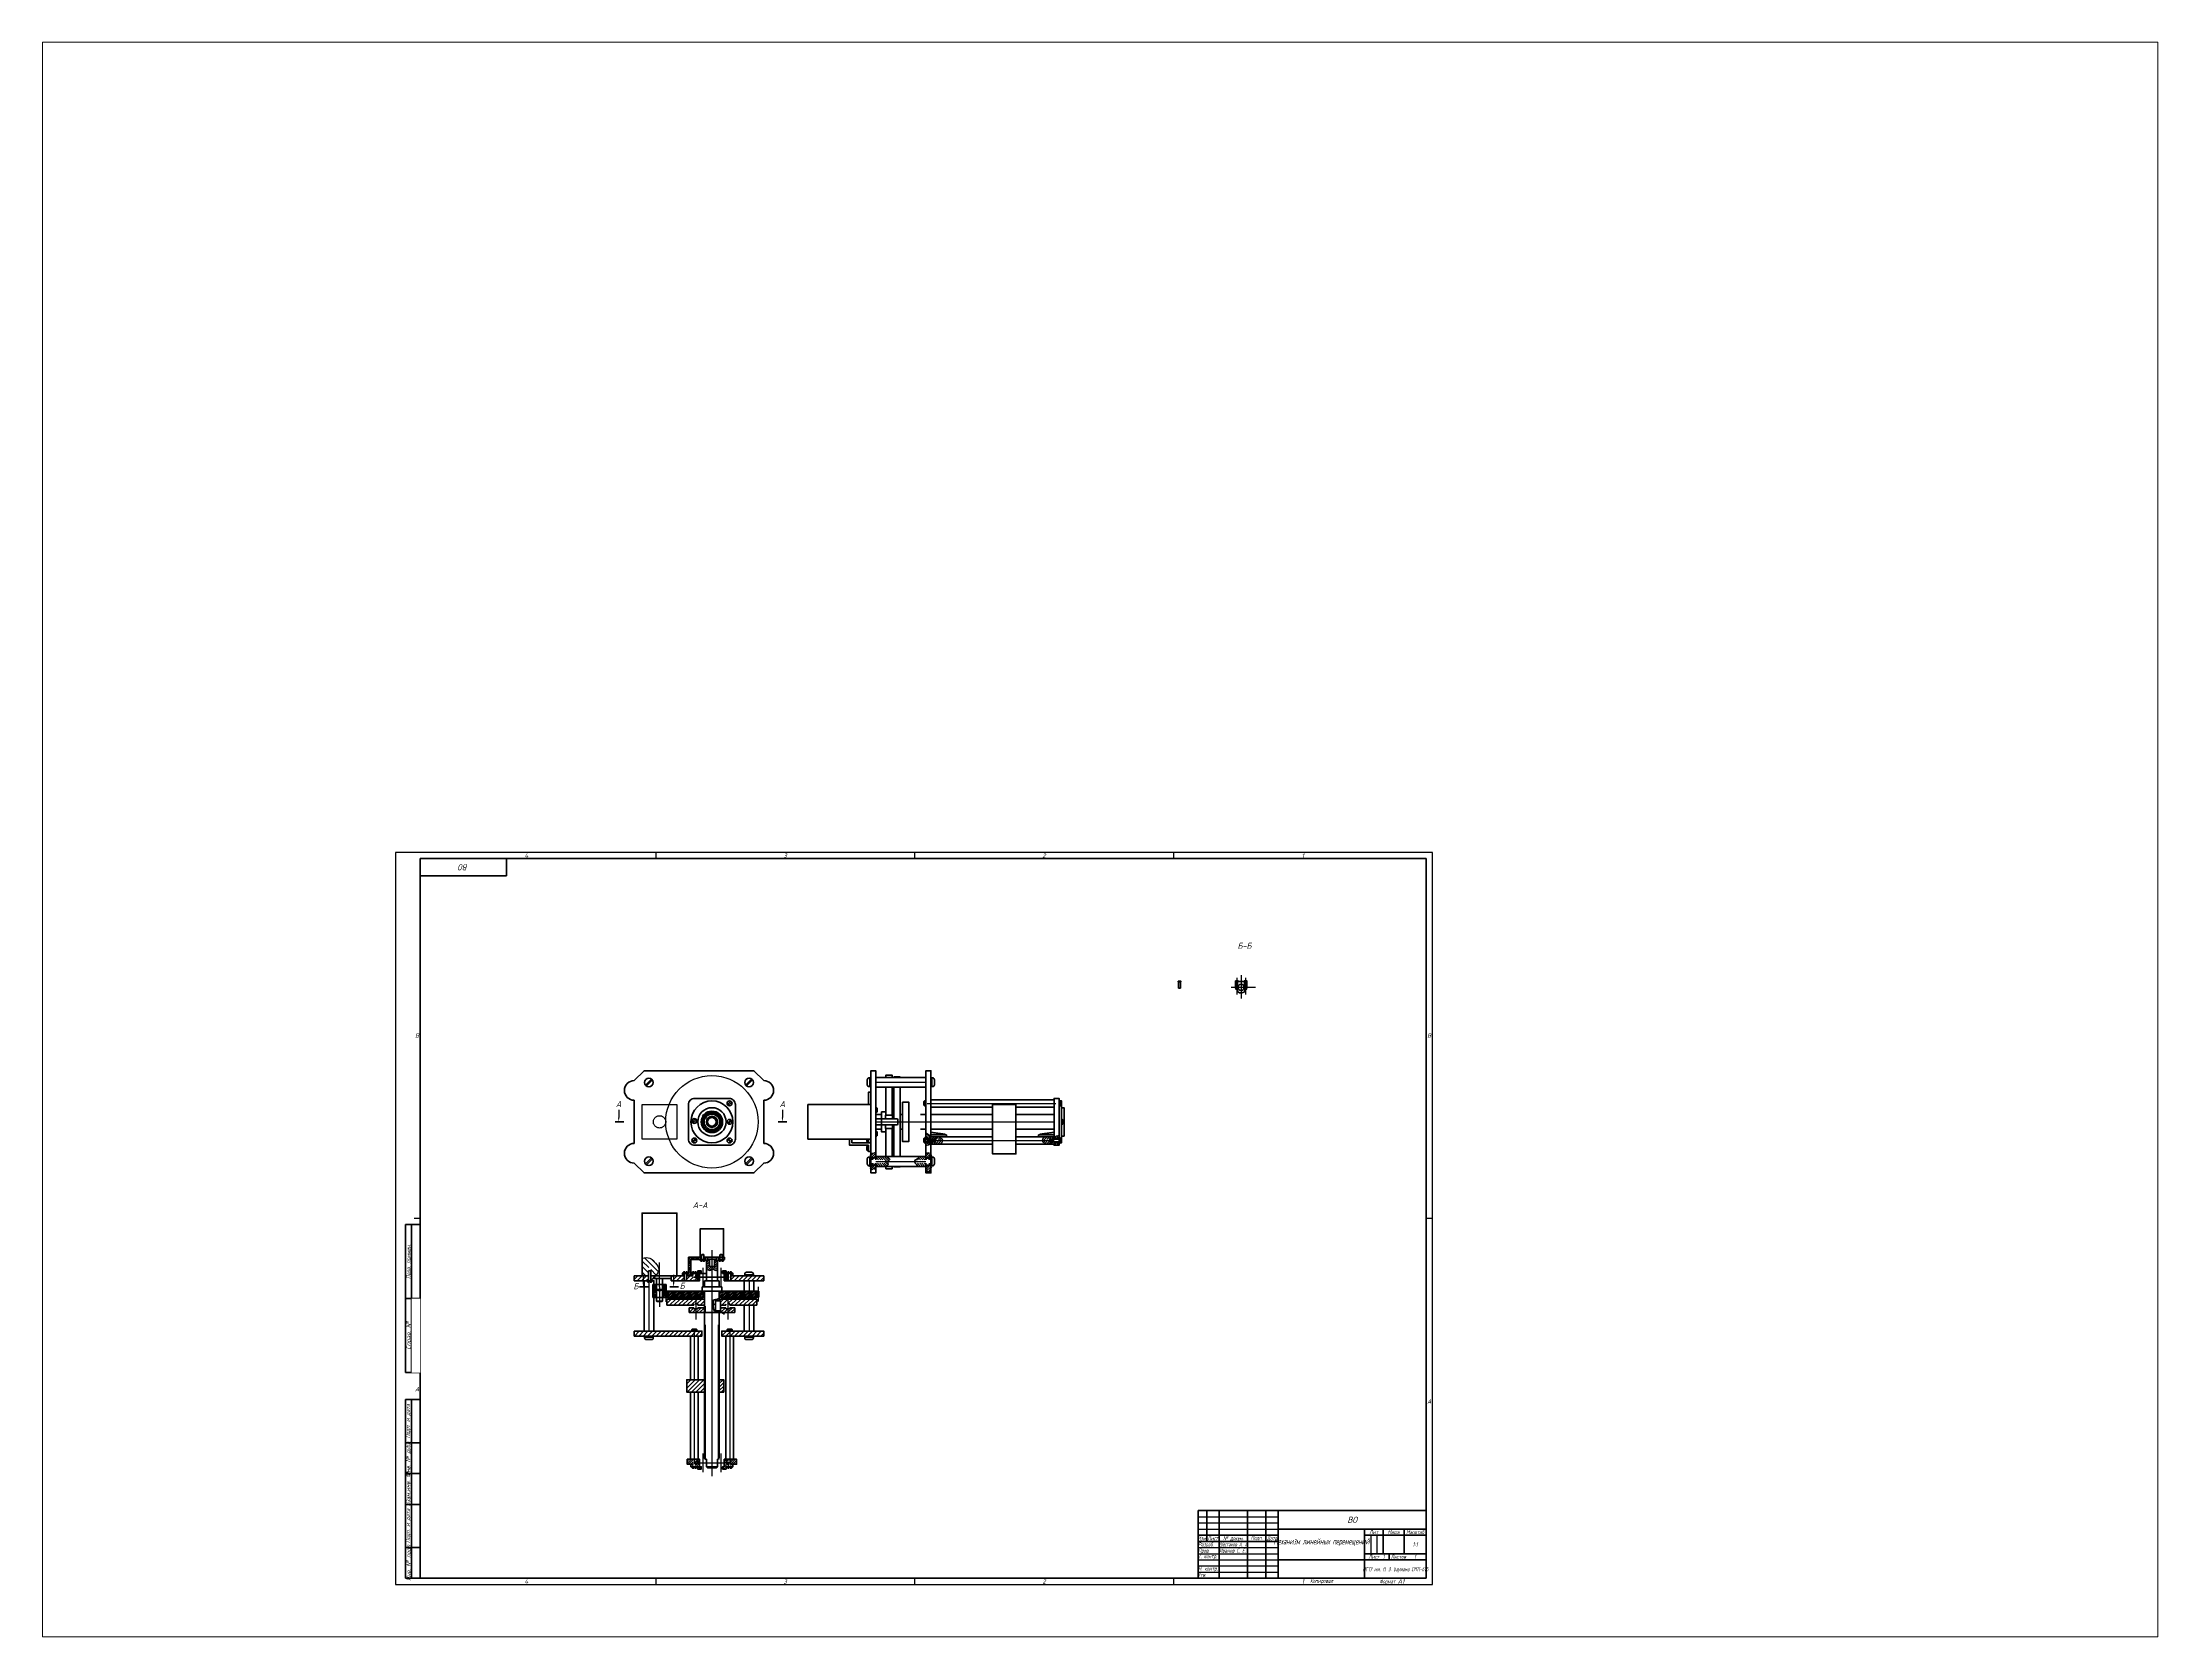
# Paper-space layout 'Лист1' of a CAD drawing. Header units: millimetres. Extents: x -1 to 257, y 0 to 194.
# The model-space entities are those that its viewports show. They can reach past a viewport. Long polylines and large blocks are cut down to what shows.
import ezdxf
from ezdxf.enums import TextEntityAlignment as Align

# ---------------------------------------------------------------- set-up
doc = ezdxf.new("R2010")
doc.units = ezdxf.units.MM
doc.set_wipeout_variables(frame=1)
for name, pattern in [('AM_ISO08W050', [18, 12, -1.5, 3, -1.5]), ('AM_ISO08W050x2', [9, 6, -0.75, 1.5, -0.75]), ('HIDDEN', [9.525, 6.35, -3.175])]:
    doc.linetypes.add(name, pattern=pattern)
doc.layers.get('0').update_dxf_attribs({"lineweight": 80})
for name, color, linetype, lineweight in [('AM_0', 7, 'Continuous', 50), ('AM_4', 3, 'Continuous', 25), ('AM_5', 3, 'Continuous', 25), ('AM_7', 4, 'AM_ISO08W050', 25), ('AM_8', 1, 'Continuous', 25), ('AM_8N', 1, 'Continuous', 25), ('AM_BOR', 7, 'Continuous', 50), ('окружности', 100, 'HIDDEN', 25), ('основные', 7, 'Continuous', 50), ('оч жирные', 7, 'Continuous', 140), ('тонкие', 2, 'Continuous', 25)]:
    doc.layers.add(name, color=color, linetype=linetype, lineweight=lineweight)
doc.layers.add('AM_VIEWS', color=1, linetype='Continuous', lineweight=25, plot=False)
doc.styles.add('ACGOSTTS', font='geniso.shx', dxfattribs={"oblique": 15})
doc.styles.get("Standard").update_dxf_attribs({"font": 'geniso.shx', "oblique": 15})
pattern_1 = [(45, (0, 50.3695), (-0.7071068, 0.7071068), [])]
pattern_2 = [(45, (0, 50.3695), (-1.767767, 1.767767), [])]
pattern_3 = [(45, (0, 50.3695), (-1.414214, 1.414214), [])]

# ---------------------------------------------------------------- blocks, each defined once
blk = doc.blocks.new('GOST_A1_LANDSCAPE')
at = {"layer": 'AM_BOR', "color": 1, "lineweight": 25}
for p, q in [((841, 594), (0, 594)), ((0, 594), (0, 0)), ((211, 594), (211, 589)), ((421, 594), (421, 589)), ((631, 594), (631, 589)), ((841, 0), (841, 594)), ((20, 297), (15, 297)), ((841, 297), (836, 297)), ((0, 0), (841, 0)), ((211, 5), (211, 0)), ((421, 5), (421, 0)), ((631, 5), (631, 0))]:
    blk.add_line(p, q, dxfattribs=at)
at = {"layer": 'AM_BOR', "color": 7, "lineweight": 50}
for p, q in [((836, 589), (20, 589)), ((20, 589), (20, 5)), ((836, 5), (836, 589)), ((20, 5), (836, 5))]:
    blk.add_line(p, q, dxfattribs=at)
at = {"layer": 'AM_BOR', "color": 1, "lineweight": 25, "style": 'ACGOSTTS', "oblique": 15}
for s, p in [('4', (106, 591.5)), ('3', (316, 591.5)), ('2', (526, 591.5)), ('1', (736, 591.5)), ('B', (17.5, 445.5)), ('B', (838.5, 445.5)), ('A', (17.5, 158.5)), ('A', (838.5, 148.5)), ('4', (106, 2.5)), ('3', (316, 2.5)), ('2', (526, 2.5)), ('1', (736, 2.5))]:
    blk.add_text(s, height=3.5, dxfattribs=at).set_placement(p, align=Align.MIDDLE_CENTER)
blk = doc.blocks.new('GOST_FORM1')
at = {"layer": 'AM_BOR', "color": 7, "lineweight": 50}
for p, q in [((-185, 0), (-185, 55)), ((-185, 55), (0, 55)), ((-178, 55), (-178, 30)), ((-168, 55), (-168, 0)), ((-145, 55), (-145, 0)), ((-130, 55), (-130, 0)), ((-120, 55), (-120, 0)), ((0, 55), (0, 0)), ((-185, 35), (-120, 35)), ((-120, 40), (0, 40)), ((-50, 40), (-50, 0)), ((-50, 35), (0, 35)), ((-35, 40), (-35, 20)), ((-18, 40), (-18, 20)), ((-185, 30), (-120, 30)), ((-50, 20), (0, 20)), ((-30, 20), (-30, 15)), ((0, 0), (-185, 0)), ((-120, 15), (0, 15))]:
    blk.add_line(p, q, dxfattribs=at)
at = {"layer": 'AM_BOR', "color": 1, "lineweight": 25}
for p, q in [((-185, 50), (-120, 50)), ((-185, 45), (-120, 45)), ((-185, 40), (-120, 40)), ((-45, 35), (-45, 20)), ((-40, 35), (-40, 20)), ((-185, 25), (-120, 25)), ((-185, 20), (-120, 20)), ((-185, 15), (-120, 15)), ((-185, 10), (-120, 10)), ((-185, 5), (-120, 5))]:
    blk.add_line(p, q, dxfattribs=at)
at = {"layer": 'AM_BOR', "color": 1, "lineweight": 25, "style": 'ACGOSTTS', "oblique": 15, "width": 0.8}
for s, p in [('Подп.', (-137.5, 32.9)), ('Лит', (-42.5, 37.5)), ('Масса', (-26.5, 37.5)), ('Масштаб', (-9, 37.5)), ('Изм.', (-181.7, 32.5)), ('Лист', (-173.2, 32.5)), ('№ докум.', (-156.5, 32.5)), ('Дата', (-125, 32.5)), ('Лист', (-42.5, 17.5)), ('Листов', (-22.6, 17.5)), ('Копировал', (-84.9, -2.1))]:
    blk.add_text(s, height=3.17, dxfattribs=at).set_placement(p, align=Align.MIDDLE_CENTER)
for s, p in [('Разраб.', (-185, 27.5)), ('Пров.', (-185, 22.5)), ('Т. контр.', (-185, 17.9)), ('Утв.', (-185, 2.9)), ('Н. контр.', (-185, 7.9))]:
    blk.add_text(s, height=3.17, dxfattribs=at).set_placement(p, align=Align.MIDDLE_LEFT)
blk.add_text('Формат', height=3.17, dxfattribs=at).set_placement((-25, -2.5), align=Align.MIDDLE_RIGHT)
at = {"layer": 'AM_BOR', "color": 2, "lineweight": 25, "style": 'ACGOSTTS', "oblique": 15}
for tag, height, p in [('GEN-TITLE-PARTNO{23}', 5, (-60, 47.5)), ('GEN-TITLE-CMPNY{13}', 3.5, (-25, 7.5))]:
    blk.add_attdef(tag, text='', height=height, dxfattribs=at).set_placement(p, align=Align.MIDDLE_CENTER)
for tag, height, width, p in [('GEN-TITLE-NAME{6.5}', 3.17, 0.8, (-168, 27.5)), ('GEN-TITLE-CHKM{6.5}', 3.17, 0.8, (-168, 22.5)), ('GEN-TITLE-ENG{6.5}', 3.17, 0.8, (-168, 17.5)), ('GEN-TITLE-AUTH{6.5}', 3.17, 0.8, (-168, 12.5)), ('GEN-TITLE-APPD{6.5}', 3.17, 0.8, (-168, 7.5)), ('GEN-TITLE-APPM{6.5}', 3.17, 0.8, (-168, 2.5)), ('GEN-TITLE-MAT2{9}', 3.5, 0.9, (-85, 9.3)), ('GEN-TITLE-MAT3{9}', 3.5, 0.9, (-85, 4.4))]:
    blk.add_attdef(tag, text='', height=height, dxfattribs=dict(at, width=width)).set_placement(p, align=Align.MIDDLE_LEFT)
at = {"layer": 'AM_BOR', "color": 2, "lineweight": 25, "style": 'ACGOSTTS', "oblique": 15, "width": 0.8}
for tag, height, p in [('GEN-TITLE-DES1{13}', 5, (-85, 30)), ('GEN-TITLE-DES2{21}', 3.17, (-85, 19.5)), ('GEN-TITLE-LIT1{1}', 3.5, (-47.9, 27.5)), ('GEN-TITLE-LIT2{1.1}', 3.5, (-42.9, 27.5)), ('GEN-TITLE-LIT3{1.1}', 3.5, (-37.9, 27.5)), ('GEN-TITLE-SHEET{2.2}', 3.17, (-34.5, 17.5)), ('GEN-TITLE-WT{4}', 3.5, (-27, 27.5)), ('GEN-TITLE-NUMSHTS{5}', 3.17, (-9.1, 17.5)), ('GEN-TITLE-SCA{6}', 3.5, (-9, 27.5))]:
    blk.add_attdef(tag, text='', height=height, dxfattribs=at).set_placement(p, align=Align.MIDDLE_CENTER)
at = {"layer": 'AM_BOR', "color": 1, "lineweight": 25, "style": 'ACGOSTTS', "oblique": 15, "width": 0.8}
blk.add_attdef('GEN-TITLE-AUTHT{5}', text='', height=3.17, dxfattribs=at).set_placement((-185, 12.9), align=Align.MIDDLE_LEFT)
at = {"layer": 'AM_BOR', "color": 2, "lineweight": 25, "style": 'ACGOSTTS', "oblique": 15, "width": 0.9}
blk.add_attdef('GEN-TITLE-MAT1{9}', text='', height=3.5, dxfattribs=at).set_placement((-86.5, 7.5), align=Align.MIDDLE_RIGHT)
at = {"layer": 'AM_BOR', "color": 2, "lineweight": 25, "style": 'ACGOSTTS', "oblique": 15}
blk.add_attdef('GEN-TITLE-SIZ{15.7}', text='', height=3.5, dxfattribs=at).set_placement((-23.1, -2.5), align=Align.MIDDLE_LEFT)
blk = doc.blocks.new('GOST_EXT12')
at = {"layer": 'AM_BOR', "color": 7, "lineweight": 50, "ltscale": 0.3}
for p, q in [((0, 287), (-12, 287)), ((-12, 287), (-12, 167)), ((-7, 167), (-7, 287)), ((0, 167), (0, 287)), ((-12, 227), (0, 227)), ((-12, 167), (0, 167))]:
    blk.add_line(p, q, dxfattribs=at)
at = {"layer": 'AM_BOR', "color": 7, "lineweight": 50}
for p, q in [((0, 145), (-12, 145)), ((-12, 145), (-12, 110)), ((-12, 0), (-12, 145)), ((-7, 0), (-7, 145)), ((0, 145), (0, 0)), ((0, 110), (-12, 110)), ((-12, 110), (-12, 85)), ((0, 85), (-12, 85)), ((-12, 85), (-12, 60)), ((0, 60), (-12, 60)), ((-12, 60), (-12, 25)), ((0, 25), (-12, 25)), ((-12, 25), (-12, 0)), ((0, 0), (-12, 0))]:
    blk.add_line(p, q, dxfattribs=at)
at = {"layer": 'AM_BOR', "color": 1, "lineweight": 25, "style": 'ACGOSTTS', "oblique": 15}
for s, width, p in [('Перв. примен.', 0.821392, (-9.5, 257)), ('Подп. и дата', 0.842977, (-10, 127.5)), ('Инв. № дубл.', 0.891828, (-9.9, 97.3)), ('Взам.инв. №', 0.899981, (-9.9, 72.5)), ('Подп. и дата', 0.842977, (-10.1, 42.5)), ('Инв. № подл', 0.910904, (-9.5, 12.5))]:
    blk.add_text(s, height=3.5, rotation=90, dxfattribs=dict(at, width=width)).set_placement(p, align=Align.MIDDLE_CENTER)
blk.add_text('Справ. №', height=3.5, rotation=90, dxfattribs=at).set_placement((-9.5, 197), align=Align.MIDDLE_CENTER)
at = {"layer": 'AM_BOR', "color": 2, "lineweight": 25, "style": 'ACGOSTTS', "oblique": 15, "width": 0.8}
for tag, p in [('GEN-TITLE-FREF{16}', (-3.5, 257)), ('GEN-TITLE-RPARTNO{16}', (-3.5, 197)), ('GEN-TITLE-SDT2{10}', (-3.5, 127.5)), ('GEN-TITLE-CSTKN{7}', (-3.5, 97.5)), ('GEN-TITLE-RSTKN{7}', (-3.5, 72.5)), ('GEN-TITLE-SDT1{10}', (-3.5, 42.5)), ('GEN-TITLE-STKN{7}', (-3.5, 12.5))]:
    blk.add_attdef(tag, text='', height=3.17, rotation=90, dxfattribs=at).set_placement(p, align=Align.MIDDLE_CENTER)
blk.add_wipeout([(-7, 227), (-7, 167), (0, 167), (0, 227)])
blk = doc.blocks.new('GOST_EXT3_L')
at = {"layer": 'AM_BOR', "color": 7, "lineweight": 50}
for p, q in [((0, 0), (70, 0)), ((0, -14), (0, 0)), ((70, 0), (70, -14)), ((70, -14), (0, -14))]:
    blk.add_line(p, q, dxfattribs=at)
at = {"layer": 'AM_BOR', "color": 2, "lineweight": 25, "style": 'ACGOSTTS', "oblique": 15, "width": 0.8}
blk.add_attdef('GEN-TITLE-PARTNO{11.7}', text='', height=5, rotation=180, dxfattribs=at).set_placement((35, -7), align=Align.MIDDLE_CENTER)

msp = doc.modelspace()

# ---------------------------------------------------------------- hatches: boundary and pattern name
at = {"layer": 'AM_8'}
h = msp.add_hatch(dxfattribs=at)
h.set_pattern_fill('ANSI31', color=256, scale=0.1, angle=180, style=0)
h.set_pattern_definition([(225, (968.3834, 720.61657), (0.2245064, -0.2245064), [])])
h.paths.add_polyline_path([(429.7, 357.3), (430.2, 357.3), (430.2, 359.3), (429.7, 359.3)])
h.paths.add_polyline_path([(429.7, 361.3), (430.2, 361.3), (430.2, 363.3), (429.7, 363.3)])
h = msp.add_hatch(dxfattribs=at)
h.set_pattern_fill('ANSI31', color=256, scale=0.4, angle=270, style=0)
h.set_pattern_definition([(315, (968.3834, 720.6166), (0.8980256, 0.8980256), [])])
edge = h.paths.add_edge_path()
edge.add_spline(control_points=[(430.2, 356), (430.9, 356), (432.4, 356.5), (433.6, 357.3), (434.2, 357.7)], knot_values=[0, 0, 0, 0, 2.207493, 4.376087, 4.376087, 4.376087, 4.376087], degree=3, periodic=0)
edge.add_line((434.2, 357.7), (434.2, 358.3))
edge.add_line((434.2, 358.3), (431.2, 358.3))
edge.add_line((431.2, 358.3), (430.2, 358.3))
edge.add_line((430.2, 358.3), (430.2, 356))
edge = h.paths.add_edge_path()
edge.add_spline(control_points=[(434.2, 363.9), (434, 364), (433.9, 364.1), (433.7, 364.2)], knot_values=[23.381667, 23.381667, 23.381667, 23.381667, 23.830196, 23.830196, 23.830196, 23.830196], degree=3, periodic=0)
edge.add_line((433.5, 364.3), (430.2, 366.6))
edge.add_line((430.2, 366.6), (430.2, 362.3))
edge.add_line((430.2, 362.3), (431.2, 362.3))
edge.add_line((431.2, 362.3), (434.2, 362.3))
edge.add_line((434.2, 362.3), (434.2, 363.3))
edge.add_line((434.2, 363.3), (434.2, 363.9))
h = msp.add_hatch(dxfattribs=at)
h.set_pattern_fill('ANSI31', color=256, scale=0.4, angle=180, style=0)
h.set_pattern_definition([(225, (968.3834, 720.6166), (0.8980256, -0.8980256), [])])
edge = h.paths.add_edge_path()
edge.add_line((434.2, 358.3), (434.2, 357.3))
edge.add_line((434.2, 357.3), (442.1, 357.3))
edge.add_spline(control_points=[(442.1, 357.3), (442.7, 357.9), (443.5, 358.7), (443.9, 360), (443.9, 360.3)], knot_values=[0, 0, 0, 0, 2.595625, 3.48734, 3.48734, 3.48734, 3.48734], degree=3, periodic=0)
edge.add_line((443.9, 360.3), (441.2, 360.3))
edge.add_line((441.2, 360.3), (440.8, 359.5))
edge.add_line((440.8, 359.5), (439.6, 359.5))
edge.add_line((439.6, 359.5), (439.2, 359.3))
edge.add_line((439.2, 359.3), (434.2, 359.3))
edge.add_line((434.2, 359.3), (434.2, 358.3))
edge = h.paths.add_edge_path()
edge.add_line((434.2, 362.3), (434.2, 361.3))
edge.add_line((434.2, 361.3), (439.2, 361.3))
edge.add_line((439.2, 361.3), (439.6, 361.1))
edge.add_line((439.6, 361.1), (440.8, 361.1))
edge.add_line((440.8, 361.1), (441.2, 360.3))
edge.add_line((441.2, 360.3), (443.9, 360.3))
edge.add_spline(control_points=[(443.9, 360.3), (443.9, 360.6), (443.7, 361.5), (441.7, 361.9), (442.3, 362.9), (442.5, 363.3)], knot_values=[3.48734, 3.48734, 3.48734, 3.48734, 4.293157, 6.233909, 7.297854, 7.297854, 7.297854, 7.297854], degree=3, periodic=0)
edge.add_line((442.5, 363.3), (434.2, 363.3))
edge.add_line((434.2, 363.3), (434.2, 362.3))
h = msp.add_hatch(dxfattribs=at)
h.set_pattern_fill('ANSI31', color=256, scale=0.4, style=0)
edge = h.paths.add_edge_path()
edge.add_line((534.2, 362.3), (534.2, 363.3))
edge.add_line((534.2, 363.3), (526.3, 363.3))
edge.add_spline(control_points=[(526.3, 363.3), (525.7, 362.7), (524.9, 361.9), (524.5, 360.6), (524.5, 360.3)], knot_values=[0, 0, 0, 0, 2.595625, 3.48734, 3.48734, 3.48734, 3.48734], degree=3, periodic=0)
edge.add_line((524.5, 360.3), (527.1, 360.3))
edge.add_line((527.1, 360.3), (527.6, 361.1))
edge.add_line((527.6, 361.1), (528.8, 361.1))
edge.add_line((528.8, 361.1), (529.2, 361.3))
edge.add_line((529.2, 361.3), (534.2, 361.3))
edge.add_line((534.2, 361.3), (534.2, 362.3))
edge = h.paths.add_edge_path()
edge.add_line((534.2, 358.3), (534.2, 359.3))
edge.add_line((534.2, 359.3), (529.2, 359.3))
edge.add_line((529.2, 359.3), (528.8, 359.5))
edge.add_line((528.8, 359.5), (527.6, 359.5))
edge.add_line((527.6, 359.5), (527.1, 360.3))
edge.add_line((527.1, 360.3), (524.5, 360.3))
edge.add_spline(control_points=[(524.5, 360.3), (524.5, 360), (524.7, 359.1), (526.7, 358.7), (526.1, 357.7), (525.8, 357.3)], knot_values=[3.48734, 3.48734, 3.48734, 3.48734, 4.293157, 6.233909, 7.297854, 7.297854, 7.297854, 7.297854], degree=3, periodic=0)
edge.add_line((525.8, 357.3), (534.2, 357.3))
edge.add_line((534.2, 357.3), (534.2, 358.3))
h = msp.add_hatch(dxfattribs=at)
h.set_pattern_fill('ANSI31', color=256, scale=0.4, angle=90, style=0)
edge = h.paths.add_edge_path()
edge.add_spline(control_points=[(538.2, 364.6), (537.4, 364.6), (536, 364.1), (534.8, 363.3), (534.2, 362.9)], knot_values=[0, 0, 0, 0, 2.207493, 4.376087, 4.376087, 4.376087, 4.376087], degree=3, periodic=0)
edge.add_line((534.2, 362.9), (534.2, 362.3))
edge.add_line((534.2, 362.3), (537.2, 362.3))
edge.add_line((537.2, 362.3), (538.2, 362.3))
edge.add_line((538.2, 362.3), (538.2, 364.6))
edge = h.paths.add_edge_path()
edge.add_line((538.2, 358.3), (537.2, 358.3))
edge.add_line((537.2, 358.3), (534.2, 358.3))
edge.add_line((534.2, 358.3), (534.2, 357.3))
edge.add_line((534.2, 357.3), (534.2, 356.7))
edge.add_spline(control_points=[(534.2, 356.7), (534.4, 356.6), (534.5, 356.5), (534.7, 356.4)], knot_values=[23.381667, 23.381667, 23.381667, 23.381667, 23.830196, 23.830196, 23.830196, 23.830196], degree=3, periodic=0)
edge.add_line((534.7, 356.4), (538.2, 356.4))
edge.add_line((538.2, 356.4), (538.2, 358.3))
h = msp.add_hatch(dxfattribs=at)
h.set_pattern_fill('ANSI31', color=256, scale=0.4)
h.paths.add_polyline_path([(537.2, 362.3), (534.2, 362.3), (534.2, 361.3), (537.2, 361.3)])
h.paths.add_polyline_path([(537.2, 359.3), (534.2, 359.3), (534.2, 358.3), (537.2, 358.3)])
h = msp.add_hatch(dxfattribs=at)
h.set_pattern_fill('ANSI31', color=256, scale=0.1, style=0)
h.paths.add_polyline_path([(538.7, 363.3), (538.2, 363.3), (538.2, 361.3), (538.7, 361.3)])
h.paths.add_polyline_path([(538.7, 359.3), (538.2, 359.3), (538.2, 357.3), (538.7, 357.3)])
h = msp.add_hatch(dxfattribs=at)
h.set_pattern_fill('ANSI31', color=256, scale=0.2, angle=90, style=0)
h.paths.add_polyline_path([(435, 346.8), (435, 348.8), (434.2, 348.8), (434.2, 345), (435, 345)])
h.paths.add_polyline_path([(435, 341.5), (434.2, 341.5), (434.2, 337.8), (435, 337.8)])
h.paths.add_polyline_path([(385.5, 348.8), (384.7, 348.8), (384.7, 345), (385.5, 345)])
h.paths.add_polyline_path([(385.5, 341.5), (384.7, 341.5), (384.7, 339.8), (384.7, 337.8), (385.5, 337.8)])
h = msp.add_hatch(dxfattribs=at)
h.set_pattern_fill('ANSI31', color=256, scale=0.4, style=0)
edge = h.paths.add_edge_path()
edge.add_line((389.5, 346.3), (389.5, 351))
edge.add_spline(control_points=[(389.5, 351), (388.7, 350.5), (387.5, 349.6), (386, 349.9), (385.5, 350)], knot_values=[0, 0, 0, 0, 2.551718, 4.277618, 4.277618, 4.277618, 4.277618], degree=3, periodic=0)
edge.add_line((385.5, 350), (385.5, 346.3))
edge.add_line((385.5, 346.3), (386.5, 346.3))
edge.add_line((386.5, 346.3), (389.5, 346.3))
edge = h.paths.add_edge_path()
edge.add_line((386.5, 340.3), (385.5, 340.3))
edge.add_line((385.5, 340.3), (385.5, 337.8))
edge.add_line((385.5, 337.8), (385.5, 336.4))
edge.add_spline(control_points=[(385.5, 336.4), (385.8, 336.3), (386.6, 336.2), (387.4, 338.1), (388.7, 337.1), (389.5, 336.4)], knot_values=[0, 0, 0, 0, 0.87456, 2.243356, 4.583662, 4.583662, 4.583662, 4.583662], degree=3, periodic=0)
edge.add_line((389.5, 336.4), (389.5, 340.3))
edge.add_line((389.5, 340.3), (386.5, 340.3))
edge = h.paths.add_edge_path()
edge.add_spline(control_points=[(434.2, 349.6), (434, 349.7), (433.1, 350), (431.7, 350.7), (430.6, 350.2), (430.2, 349.9)], knot_values=[0, 0, 0, 0, 0.745073, 2.754457, 4.215156, 4.215156, 4.215156, 4.215156], degree=3, periodic=0)
edge.add_line((430.2, 349.9), (430.2, 346.3))
edge.add_line((430.2, 346.3), (433.2, 346.3))
edge.add_line((433.2, 346.3), (434.2, 346.3))
edge.add_line((434.2, 346.3), (434.2, 349.6))
edge = h.paths.add_edge_path()
edge.add_line((434.2, 340.3), (433.2, 340.3))
edge.add_line((433.2, 340.3), (430.2, 340.3))
edge.add_line((430.2, 340.3), (430.2, 336))
edge.add_spline(control_points=[(430.2, 336), (431.4, 335.1), (433.1, 333.9), (433.2, 336.2), (433.9, 336.4), (434.2, 336.5)], knot_values=[0, 0, 0, 0, 2.96911, 4.141042, 5.051401, 5.051401, 5.051401, 5.051401], degree=3, periodic=0)
edge.add_line((434.2, 336.5), (434.2, 340.3))
h = msp.add_hatch(dxfattribs=at)
h.set_pattern_fill('ANSI31', color=256, scale=0.4, angle=90, style=0)
h.paths.add_polyline_path([(389.5, 346.3), (386.5, 346.3), (386.5, 345), (389.5, 345)])
h.paths.add_polyline_path([(389.5, 341.5), (386.5, 341.5), (386.5, 340.3), (389.5, 340.3)])
h.paths.add_polyline_path([(433.2, 346.3), (430.2, 346.3), (430.2, 345), (433.2, 345)])
h = msp.add_hatch(dxfattribs=at)
h.set_pattern_fill('ANSI31', color=256, scale=0.4, angle=90, style=0)
edge = h.paths.add_edge_path()
edge.add_spline(control_points=[(399.4, 343.3), (399.7, 343.8), (401.8, 344.7), (400, 346.2), (398.8, 347.3)], knot_values=[0, 0, 0, 0, 1.747149, 5.11687, 5.11687, 5.11687, 5.11687], degree=3, periodic=0)
edge.add_line((398.8, 347.3), (389.5, 347.3))
edge.add_line((389.5, 347.3), (389.5, 344.7))
edge.add_line((389.5, 344.7), (396.9, 344.7))
edge.add_line((396.9, 344.7), (397.7, 343.3))
edge.add_line((397.7, 343.3), (399.4, 343.3))
edge = h.paths.add_edge_path()
edge.add_spline(control_points=[(396.9, 339.3), (398, 339.4), (400.4, 339.8), (398.9, 342.4), (399.4, 343.3)], knot_values=[5.11687, 5.11687, 5.11687, 5.11687, 7.837232, 10.812861, 10.812861, 10.812861, 10.812861], degree=3, periodic=0)
edge.add_line((399.4, 343.3), (397.7, 343.3))
edge.add_line((397.7, 343.3), (396.9, 341.8))
edge.add_line((396.9, 341.8), (389.5, 341.8))
edge.add_line((389.5, 341.8), (389.5, 339.3))
edge.add_line((389.5, 339.3), (396.9, 339.3))
edge = h.paths.add_edge_path()
edge.add_line((430.2, 347.3), (425.6, 347.3))
edge.add_spline(control_points=[(425.6, 347.3), (424.7, 346.5), (423.2, 345.3), (420.6, 343.9), (420.6, 343.3)], knot_values=[0, 0, 0, 0, 3.648807, 6.441012, 6.441012, 6.441012, 6.441012], degree=3, periodic=0)
edge.add_line((420.6, 343.3), (422, 343.3))
edge.add_line((422, 343.3), (422.8, 344.7))
edge.add_line((422.8, 344.7), (430.2, 344.7))
edge.add_line((430.2, 344.7), (430.2, 347.3))
edge = h.paths.add_edge_path()
edge.add_line((430.2, 341.8), (422.8, 341.8))
edge.add_line((422.8, 341.8), (422, 343.3))
edge.add_line((422, 343.3), (420.6, 343.3))
edge.add_spline(control_points=[(420.6, 343.3), (420.5, 342.4), (422.9, 341.2), (422.9, 339.6), (422.8, 339.3)], knot_values=[6.441012, 6.441012, 6.441012, 6.441012, 10.254846, 11.161462, 11.161462, 11.161462, 11.161462], degree=3, periodic=0)
edge.add_line((422.8, 339.3), (430.2, 339.3))
edge.add_line((430.2, 339.3), (430.2, 341.8))
h = msp.add_hatch(dxfattribs=at)
h.set_pattern_fill('ANSI31', color=256, scale=0.4, angle=90, style=0)
h.paths.add_polyline_path([(263.1, 265.6), (261.8, 265.6), (261.8, 263.6), (263.1, 263.6)], flags=0)
h.paths.add_polyline_path([(234.1, 252.4), (233.1, 252.4), (232.6, 252.4), (232.6, 250.4), (234.1, 250.4)], flags=0)
h.paths.add_polyline_path([(250.1, 263.7), (250.1, 263.6), (251.4, 263.6), (251.4, 265.6), (250.1, 265.6)], flags=0)
h.paths.add_polyline_path([(248, 263.6), (248.1, 263.7), (248.1, 265.6), (237.6, 265.6), (237.6, 263.6), (237.6, 252.4), (236.1, 252.4), (236.1, 250.4), (239.6, 250.4), (239.6, 263.6)], flags=0)
h.paths.add_polyline_path([(266.8, 265.6), (265.1, 265.6), (265.1, 263.6), (266.8, 263.6)], flags=0)
edge = h.paths.add_edge_path(flags=0)
edge.add_line((250.1, 263.7), (250.1, 263.6))
edge.add_line((250.1, 263.7), (250.1, 263.6))
edge.add_line((250.1, 263.6), (250.1, 263.6))
edge = h.paths.add_edge_path(flags=0)
edge.add_line((248, 263.6), (248.1, 263.7))
edge.add_line((248, 263.6), (248.1, 263.6))
edge.add_line((248.1, 263.6), (248.1, 263.7))
edge = h.paths.add_edge_path(flags=0)
edge.add_line((250.1, 263.7), (250.1, 263.6))
edge.add_line((250.1, 263.7), (250.1, 263.6))
edge.add_line((250.1, 263.6), (250.1, 263.6))
edge = h.paths.add_edge_path(flags=0)
edge.add_line((248, 263.6), (248.1, 263.7))
edge.add_line((248, 263.6), (248.1, 263.6))
edge.add_line((248.1, 263.6), (248.1, 263.7))
h = msp.add_hatch(dxfattribs=at)
h.set_pattern_fill('ANSI31', color=256, scale=0.4)
h.paths.add_polyline_path([(260.5, 263.4), (258.6, 263.4), (258.6, 262.8), (261.1, 262.8)])
h.paths.add_polyline_path([(254.6, 263.4), (252.7, 263.4), (252.1, 262.8), (254.6, 262.8)])
h = msp.add_hatch(dxfattribs=at)
h.set_pattern_fill('ANSI31', color=256, scale=0.4)
edge = h.paths.add_edge_path()
edge.add_line((261.1, 262.8), (258.6, 262.8))
edge.add_line((258.6, 262.8), (258.6, 258.4))
edge.add_line((258.6, 258.4), (258.6, 258.1))
edge.add_line((258.6, 258.1), (256.6, 257))
edge.add_line((256.6, 257), (256.6, 255.6))
edge.add_spline(control_points=[(256.6, 255.6), (257, 255.8), (258.2, 256), (259.9, 253.9), (260.7, 255.5), (261.1, 256.3)], knot_values=[4.764315, 4.764315, 4.764315, 4.764315, 6.139018, 8.229093, 10.320037, 10.320037, 10.320037, 10.320037], degree=3, periodic=0)
edge.add_line((261.1, 256.3), (261.1, 262.8))
edge = h.paths.add_edge_path()
edge.add_line((256.6, 257), (254.6, 258.1))
edge.add_line((254.6, 258.1), (254.6, 260.1))
edge.add_line((254.6, 260.1), (254.6, 262.8))
edge.add_line((254.6, 262.8), (252.1, 262.8))
edge.add_line((252.1, 262.8), (252.1, 256))
edge.add_spline(control_points=[(252.1, 256), (252.9, 255.4), (254.4, 254.4), (256, 255.4), (256.6, 255.6)], knot_values=[0, 0, 0, 0, 2.795877, 4.764315, 4.764315, 4.764315, 4.764315], degree=3, periodic=0)
edge.add_line((256.6, 255.6), (256.6, 257))
h = msp.add_hatch(dxfattribs=at)
h.set_pattern_fill('_U', color=256, scale=2.5, angle=45, style=0, pattern_type=0)
h.set_pattern_definition(pattern_2)
edge = h.paths.add_edge_path(flags=0)
edge.add_line((207, 246.4), (206.9, 246.5))
edge.add_line((206.9, 246.5), (206.9, 250.4))
edge.add_line((210.9, 250.4), (206.9, 250.4))
edge.add_line((207, 246.4), (210.9, 250.4))
edge = h.paths.add_edge_path(flags=0)
edge.add_line((205.3, 246.5), (205.1, 246.4))
edge.add_line((193.6, 246.4), (205.1, 246.4))
edge.add_line((193.6, 250.4), (193.6, 246.4))
edge.add_line((205.3, 250.4), (193.6, 250.4))
edge.add_line((205.3, 250.4), (205.3, 246.5))
edge = h.paths.add_edge_path(flags=0)
edge.add_line((205.3, 246.5), (205.1, 246.4))
edge.add_line((205.3, 250.4), (205.3, 246.5))
edge.add_line((206.9, 250.4), (205.3, 250.4))
edge.add_line((206.9, 246.5), (206.9, 250.4))
edge.add_line((207, 246.4), (206.9, 246.5))
edge.add_line((207, 246.4), (207, 246.4))
edge.add_line((205.1, 246.4), (207, 246.4))
edge = h.paths.add_edge_path(flags=0)
edge.add_line((205.3, 246.5), (205.1, 246.4))
edge.add_line((205.3, 250.4), (205.3, 246.5))
edge.add_line((206.9, 250.4), (205.3, 250.4))
edge.add_line((206.9, 246.5), (206.9, 250.4))
edge.add_line((207, 246.4), (206.9, 246.5))
edge.add_line((207, 246.4), (207, 246.4))
edge.add_line((205.1, 246.4), (207, 246.4))
h = msp.add_hatch(dxfattribs=at)
h.set_pattern_fill('_U', color=256, scale=2.5, angle=45, style=0, pattern_type=0)
h.set_pattern_definition(pattern_2)
edge = h.paths.add_edge_path(flags=0)
edge.add_line((243, 246.4), (243, 250.4))
edge.add_line((244.6, 250.4), (243, 250.4))
edge.add_line((244.6, 246.4), (244.6, 250.4))
edge.add_line((243, 246.4), (244.6, 246.4))
edge = h.paths.add_edge_path(flags=0)
edge.add_line((235.9, 246.4), (235.9, 250.4))
edge.add_line((241.5, 250.4), (235.9, 250.4))
edge.add_line((241.5, 250.4), (241.5, 246.4))
edge.add_line((235.9, 246.4), (241.5, 246.4))
edge = h.paths.add_edge_path(flags=0)
edge.add_line((234.3, 250.4), (234.3, 246.4))
edge.add_line((223.6, 246.4), (234.3, 246.4))
edge.add_line((223.6, 250.4), (223.6, 246.4))
edge.add_line((234.3, 250.4), (223.6, 250.4))
edge = h.paths.add_edge_path(flags=0)
edge.add_line((241.5, 250.4), (241.5, 246.4))
edge.add_line((243, 250.4), (241.5, 250.4))
edge.add_line((243, 246.4), (243, 250.4))
edge.add_line((241.5, 246.4), (243, 246.4))
edge = h.paths.add_edge_path(flags=0)
edge.add_line((234.3, 250.4), (234.3, 246.4))
edge.add_line((235.9, 250.4), (234.3, 250.4))
edge.add_line((235.9, 246.4), (235.9, 250.4))
edge.add_line((234.3, 246.4), (235.9, 246.4))
edge = h.paths.add_edge_path(flags=0)
edge.add_line((241.5, 250.4), (241.5, 246.4))
edge.add_line((243, 250.4), (241.5, 250.4))
edge.add_line((243, 246.4), (243, 250.4))
edge.add_line((241.5, 246.4), (243, 246.4))
edge = h.paths.add_edge_path(flags=0)
edge.add_line((234.3, 250.4), (234.3, 246.4))
edge.add_line((235.9, 250.4), (234.3, 250.4))
edge.add_line((235.9, 246.4), (235.9, 250.4))
edge.add_line((234.3, 246.4), (235.9, 246.4))
h = msp.add_hatch(dxfattribs=at)
h.set_pattern_fill('ANSI31', color=256, scale=0.2, angle=90, style=0)
h.paths.add_polyline_path([(241.5, 252.4), (239.6, 252.4), (239.6, 250.4), (241.5, 250.4)])
h.paths.add_polyline_path([(246.6, 251.9, -0.414214), (247.1, 252.4), (247.9, 252.4), (247.9, 254.4), (245.1, 254.4), (245.1, 252.4), (244.6, 252.4), (243.3, 252.4), (243.3, 250.4), (244.6, 250.4), (244.6, 249.4), (246.6, 249.4)])
h.paths.add_polyline_path([(241.3, 252.4), (239.6, 252.4), (239.6, 250.4), (241.3, 250.4)], flags=16)
h.paths.add_polyline_path([(246.6, 249.4), (244.6, 249.4), (244.6, 246.4), (246.6, 246.4)])
h.paths.add_polyline_path([(269.9, 252.4), (268.6, 252.4), (268.1, 252.4), (268.1, 254.4), (265.3, 254.4), (265.3, 252.4), (266.1, 252.4, -0.414214), (266.6, 251.9), (266.6, 249.4), (268.6, 249.4), (268.6, 250.4), (269.9, 250.4)])
h.paths.add_polyline_path([(273.6, 252.4), (271.9, 252.4), (271.9, 250.4), (273.6, 250.4)])
h.paths.add_polyline_path([(268.6, 249.4), (266.6, 249.4), (266.6, 246.4), (268.6, 246.4)])
h = msp.add_hatch(dxfattribs=at)
h.set_pattern_fill('ANSI31', color=256, scale=0.2, angle=90, style=0)
h.paths.add_polyline_path([(241.5, 252.4), (240.3, 252.4), (239.6, 252.4), (239.6, 250.4), (241.5, 250.4)])
h = msp.add_hatch(dxfattribs=at)
h.set_pattern_fill('_U', color=256, scale=2.5, angle=45, style=0, pattern_type=0)
h.set_pattern_definition([(45, (0, 0), (-1.767767, 1.767767), [])])
h.paths.add_polyline_path([(271.9, 246.6), (271.7, 246.4), (298.6, 246.4), (298.6, 250.4), (271.9, 250.4)])
h = msp.add_hatch(dxfattribs=at)
h.set_pattern_fill('_U', color=256, angle=45, style=0, pattern_type=0)
h.set_pattern_definition(pattern_1)
h.paths.add_polyline_path([(209.7, 238.4), (209.7, 232.9), (211.6, 232.9), (211.6, 238.7)])
h = msp.add_hatch(dxfattribs=at)
h.set_pattern_fill('_U', color=256, angle=45, style=0, pattern_type=0)
h.set_pattern_definition(pattern_1)
h.paths.add_polyline_path([(218.5, 232.9), (218.5, 238.4), (216.6, 238.7), (216.6, 232.9)])
h = msp.add_hatch(dxfattribs=at)
h.set_pattern_fill('_U', color=256, angle=45, style=0, pattern_type=0)
h.set_pattern_definition(pattern_1)
h.paths.add_polyline_path([(216.6, 238.4), (216.6, 232.9), (218.5, 232.9), (218.5, 238.4)])
h = msp.add_hatch(dxfattribs=at)
h.set_pattern_fill('_U', color=256, angle=45, style=0, pattern_type=0)
h.set_pattern_definition(pattern_1)
h.paths.add_polyline_path([(219.7, 233.1), (248.6, 233.1), (248.6, 233.1), (250.6, 233.1), (250.6, 238.1), (219.7, 238.1)])
h = msp.add_hatch(dxfattribs=at)
h.set_pattern_fill('_U', color=256, scale=2.5, angle=45, style=0, pattern_type=0)
h.set_pattern_definition(pattern_2)
edge = h.paths.add_edge_path()
edge.add_line((242, 227.6), (242, 227.6))
edge.add_arc((242.1, 227.5), 0.15, 138.0866, 138.8954, ccw=False)
edge.add_line((242, 227.6), (243.1, 227.6))
edge.add_line((243.1, 227.6), (243.1, 227.6))
edge.add_line((243.1, 227.6), (245.2, 227.6))
edge.add_line((245.2, 227.6), (245.2, 227.4))
edge.add_arc((245, 227.4), 0.15, -6.7271, 6.7271, ccw=False)
edge.add_line((245.2, 227.4), (245.2, 227))
edge.add_arc((245, 227), 0.15, -6.7271, 6.7271, ccw=False)
edge.add_line((245.2, 227), (245.2, 226.7))
edge.add_arc((245, 226.6), 0.15, -6.7271, 6.7271, ccw=False)
edge.add_line((245.2, 226.6), (245.2, 226.6))
edge.add_line((245.2, 226.6), (250.6, 226.6))
edge.add_line((250.6, 226.6), (250.6, 231.6))
edge.add_line((250.6, 231.6), (220.1, 231.6))
edge.add_line((220.1, 231.6), (220.1, 226.6))
edge.add_line((220.1, 226.6), (242, 226.6))
edge.add_line((242, 226.6), (242, 227.6))
h = msp.add_hatch(dxfattribs=at)
h.set_pattern_fill('_U', color=256, scale=2, angle=45, style=0, pattern_type=0)
h.set_pattern_definition(pattern_3)
edge = h.paths.add_edge_path()
edge.add_line((245.2, 224.6), (245.2, 224.5))
edge.add_arc((245, 224.4), 0.15, -6.7271, 6.7271, ccw=False)
edge.add_line((245.2, 224.4), (245.2, 224.1))
edge.add_arc((245, 224.1), 0.15, -6.7271, 6.7271, ccw=False)
edge.add_line((245.2, 224), (245.2, 223.8))
edge.add_arc((245, 223.7), 0.15, -6.7271, 6.7271, ccw=False)
edge.add_line((245.2, 223.7), (245.2, 223.6))
edge.add_line((245.2, 223.6), (242, 223.6))
edge.add_line((242, 223.6), (242, 224.6))
edge.add_line((242, 224.6), (242, 224.6))
edge.add_line((242, 224.6), (238, 224.6))
edge.add_line((238, 224.6), (238, 220.6))
edge.add_line((238, 220.6), (250.6, 220.6))
edge.add_line((250.6, 220.6), (250.6, 224.6))
edge.add_line((250.6, 224.6), (245.2, 224.6))
h = msp.add_hatch(dxfattribs=at)
h.set_pattern_fill('ANSI31', color=256, angle=90, style=0)
h.set_pattern_definition([(135, (0, 50.3695), (-2.245064, -2.245064), [])])
edge = h.paths.add_edge_path()
edge.add_spline(control_points=[(262.6, 232.4), (261.9, 232), (260.6, 231.1), (257.3, 231.1), (257.8, 227.9), (257.7, 225.5), (257.7, 223), (259.4, 220.8), (260.9, 220.7), (261.8, 220.6)], knot_values=[0, 0, 0, 0, 2.418082, 4.914957, 7.852483, 9.823073, 12.830174, 14.875774, 17.355214, 17.355214, 17.355214, 17.355214], degree=3, periodic=0)
edge.add_line((261.8, 220.6), (262.6, 220.6))
edge.add_line((262.6, 220.6), (262.6, 222.1))
edge.add_line((262.6, 222.1), (259.6, 222.1))
edge.add_line((259.6, 222.1), (259.6, 230.1))
edge.add_line((259.6, 230.1), (262.6, 230.1))
edge.add_line((262.6, 230.1), (262.6, 231.6))
edge.add_line((262.6, 231.6), (262.6, 232.4))
h = msp.add_hatch(dxfattribs=at)
h.set_pattern_fill('_U', color=256, angle=45, style=0, pattern_type=0)
h.set_pattern_definition(pattern_1)
h.paths.add_polyline_path([(293.5, 233.1), (293.5, 238.1), (262.6, 238.1), (262.6, 233.1)])
h = msp.add_hatch(dxfattribs=at)
h.set_pattern_fill('_U', color=256, scale=2.5, angle=45, style=0, pattern_type=0)
h.set_pattern_definition(pattern_2)
edge = h.paths.add_edge_path()
edge.add_line((293.1, 231.6), (262.6, 231.6))
edge.add_line((262.6, 231.6), (262.6, 230.1))
edge.add_line((262.6, 230.1), (263.6, 230.1))
edge.add_line((263.6, 230.1), (263.6, 226.6))
edge.add_line((263.6, 226.6), (268, 226.6))
edge.add_line((268, 226.6), (268, 226.8))
edge.add_arc((268.1, 226.8), 0.15, 173.2729, 186.7271, ccw=False)
edge.add_line((268, 226.8), (268, 227.2))
edge.add_arc((268.1, 227.2), 0.15, 173.2729, 186.7271, ccw=False)
edge.add_line((268, 227.2), (268, 227.5))
edge.add_arc((268.1, 227.5), 0.15, 173.2729, 186.7271, ccw=False)
edge.add_line((268, 227.6), (268, 227.6))
edge.add_line((268, 227.6), (268, 227.6))
edge.add_arc((268.2, 227.5), 0.15, 138.0866, 138.8954, ccw=False)
edge.add_line((268, 227.6), (269.1, 227.6))
edge.add_line((269.1, 227.6), (269.1, 227.6))
edge.add_line((269.1, 227.6), (271.2, 227.6))
edge.add_line((271.2, 227.6), (271.2, 226.6))
edge.add_line((271.2, 226.6), (293.1, 226.6))
edge.add_line((293.1, 226.6), (293.1, 231.6))
h = msp.add_hatch(dxfattribs=at)
h.set_pattern_fill('_U', color=256, scale=2, angle=45, style=0, pattern_type=0)
h.set_pattern_definition(pattern_3)
edge = h.paths.add_edge_path()
edge.add_line((263.6, 222.1), (262.6, 222.1))
edge.add_line((262.6, 222.1), (262.6, 220.6))
edge.add_line((262.6, 220.6), (275.2, 220.6))
edge.add_line((275.2, 220.6), (275.2, 224.6))
edge.add_line((275.2, 224.6), (271.2, 224.6))
edge.add_line((271.2, 224.6), (271.2, 223.6))
edge.add_line((271.2, 223.6), (268, 223.6))
edge.add_line((268, 223.6), (268, 223.9))
edge.add_arc((268.1, 223.9), 0.15, 173.2729, 186.7271, ccw=False)
edge.add_line((268, 223.9), (268, 224.2))
edge.add_arc((268.1, 224.3), 0.15, 173.2729, 186.7271, ccw=False)
edge.add_line((268, 224.3), (268, 224.6))
edge.add_arc((268.1, 224.6), 0.15, 173.2729, 186.7271, ccw=False)
edge.add_line((268, 224.6), (268, 224.6))
edge.add_line((268, 224.6), (263.6, 224.6))
edge.add_line((263.6, 224.6), (263.6, 222.1))
h = msp.add_hatch(dxfattribs=at)
h.set_pattern_fill('_U', color=256, scale=2.5, angle=45, style=0, pattern_type=0)
h.set_pattern_definition(pattern_2)
h.paths.add_polyline_path([(193.6, 205.6), (193.6, 201.6), (248.5, 201.6), (248.5, 205.6)])
h = msp.add_hatch(dxfattribs=at)
h.set_pattern_fill('_U', color=256, scale=2.5, angle=45, style=0, pattern_type=0)
h.set_pattern_definition(pattern_2)
h.paths.add_polyline_path([(298.6, 205.6), (264.6, 205.6), (264.6, 201.6), (298.6, 201.6)])
h = msp.add_hatch(dxfattribs=at)
h.set_pattern_fill('_U', color=256, scale=2.5, angle=45, style=0, pattern_type=0)
h.set_pattern_definition(pattern_2)
h.paths.add_polyline_path([(250.6, 166.1), (236.2, 166.1), (236.2, 156.1), (250.6, 156.1)])
h = msp.add_hatch(dxfattribs=at)
h.set_pattern_fill('_U', color=256, scale=2, angle=45, style=0, pattern_type=0)
h.set_pattern_definition(pattern_3)
h.paths.add_polyline_path([(262.6, 166.1), (262.6, 156.1), (266.2, 156.1), (266.2, 166.1)])
h = msp.add_hatch(dxfattribs=at)
h.set_pattern_fill('ANSI31', color=256, scale=0.4, style=0)
h.paths.add_polyline_path([(241.5, 101.4), (241.2, 101.4), (241.5, 101.6), (236.6, 101.6), (236.6, 97.6), (239.8, 97.6), (240.7, 97.6), (241.5, 97.6)])
h.paths.add_polyline_path([(244.6, 101.6), (243, 101.6), (243, 101.6), (243.2, 101.4), (243, 101.4), (243, 98.7), (244.6, 98.7)])
h.paths.add_polyline_path([(270.2, 101.4), (269.9, 101.4), (270.2, 101.6), (270.2, 101.6), (269, 101.6), (268.6, 101.6), (268.6, 98.7), (270.2, 98.7)])
h.paths.add_polyline_path([(276.6, 101.6), (271.7, 101.6), (271.7, 101.6), (271.9, 101.4), (271.7, 101.4), (271.7, 97.6), (276.6, 97.6)])
h.paths.add_polyline_path([(270.2, 98.7), (268.6, 98.7), (268.6, 97.6), (270.2, 97.6)])
h.paths.add_polyline_path([(244.6, 98.7), (243, 98.7), (243, 97.6), (244.6, 97.6)])
h = msp.add_hatch(dxfattribs=at)
h.set_pattern_fill('ANSI31', color=256, scale=0.4, angle=90, style=0)
h.paths.add_polyline_path([(241.5, 97.6), (241.4, 97.6), (240.7, 97.6), (239.6, 97.6), (239.6, 95.6), (241.5, 95.6)])
h.paths.add_polyline_path([(246.6, 98.7), (244.6, 98.7), (244.6, 97.6), (243, 97.6), (243, 95.6), (244.3, 95.6), (244.6, 95.6), (245.1, 95.6), (245.1, 93.6), (247.9, 93.6), (247.9, 95.6), (247.1, 95.6, -0.414214), (246.6, 96.1)])
h.paths.add_polyline_path([(246.6, 101.6), (244.6, 101.6), (244.6, 98.7), (246.6, 98.7)])
h.paths.add_polyline_path([(270.2, 97.6), (268.6, 97.6), (268.6, 98.7), (266.6, 98.7), (266.6, 96.1, -0.414214), (266.1, 95.6), (265.3, 95.6), (265.3, 93.6), (268.1, 93.6), (268.1, 95.6), (268.6, 95.6), (270.2, 95.6)])
h.paths.add_polyline_path([(268.6, 101.6), (266.6, 101.6), (266.6, 98.7), (268.6, 98.7)])
h.paths.add_polyline_path([(273.6, 97.6), (271.7, 97.6), (271.7, 95.6), (273.6, 95.6)])
at = {"layer": 'AM_8N'}
h = msp.add_hatch(dxfattribs=at)
h.set_pattern_fill('ANSI31', color=256, angle=90, style=0)
edge = h.paths.add_edge_path(flags=0)
edge.add_line((206.9, 250.4), (206.9, 258))
edge.add_line((206.9, 258), (206.1, 258.4))
edge.add_line((206.1, 258.4), (205.3, 258))
edge.add_line((205.3, 258), (205.3, 250.4))
edge.add_line((200, 250.4), (205.3, 250.4))
edge.add_line((200, 264.8), (200, 250.4))
edge.add_spline(control_points=[(210.9, 250.4), (212.7, 252.6), (214.9, 256.5), (210.1, 261.5), (206.1, 265.8), (202.3, 265.1), (200, 264.8)], knot_values=[0, 0, 0, 0, 7.675196, 13.869158, 18.286503, 24.625285, 24.625285, 24.625285, 24.625285], degree=3, periodic=0)
edge.add_line((206.9, 250.4), (210.9, 250.4))
edge = h.paths.add_edge_path(flags=0)
edge.add_line((206.9, 250.4), (206.9, 258))
edge.add_line((205.3, 250.4), (206.9, 250.4))
edge.add_line((205.3, 258), (205.3, 250.4))
edge.add_line((206.1, 258.4), (205.3, 258))
edge.add_line((206.9, 258), (206.1, 258.4))
edge = h.paths.add_edge_path(flags=0)
edge.add_line((206.9, 250.4), (206.9, 258))
edge.add_line((205.3, 250.4), (206.9, 250.4))
edge.add_line((205.3, 258), (205.3, 250.4))
edge.add_line((206.1, 258.4), (205.3, 258))
edge.add_line((206.9, 258), (206.1, 258.4))
at = {"layer": 'основные'}
h = msp.add_hatch(dxfattribs=at)
h.set_pattern_fill('GRATE', color=256, scale=0.069)
h.set_pattern_definition([(0, (13.94121, 0), (0, 0.05476875), []), (90, (13.94121, 0), (-0.219075, 1e-17), [])])
h.paths.add_polyline_path([(404.2, 403.5), (402.7, 403.5), (402.7, 380.9), (403, 380.9), (403, 377.9), (404.2, 377.9)])
h = msp.add_hatch(dxfattribs=at)
h.set_pattern_fill('GRATE', color=256, scale=0.069, angle=45, style=0)
h.set_pattern_definition([(45, (0, 50.36952), (-0.0387273545, 0.0387273545), []), (135, (0, 50.36952), (-0.15490942, -0.15490942), [])])
h.paths.add_polyline_path([(248.6, 233.1), (221.1, 233.1), (221.1, 231.6), (248.6, 231.6)])
h.paths.add_polyline_path([(292.1, 233.1), (264.6, 233.1), (264.6, 231.6), (292.1, 231.6)])
h = msp.add_hatch(dxfattribs=at)
h.set_pattern_fill('AR-CONC', color=256, style=0)
h.paths.add_polyline_path([(248.6, 182.8), (221.1, 182.8), (221.1, 181.3), (248.6, 181.3)])
h.paths.add_polyline_path([(292.1, 182.8), (264.6, 182.8), (264.6, 181.3), (292.1, 181.3)])

# ---------------------------------------------------------------- linework, layer by layer
at = {"layer": 'AM_0'}
for p, q in [((681.8, 489.2), (681.8, 482.6)), ((682.9, 489.2), (682.9, 481.1)), ((688.9, 489.2), (688.9, 481.1)), ((688.9, 489.2), (688.9, 482.6)), ((690, 489.2), (690, 482.6)), ((216.6, 248.4), (211.6, 248.4)), ((211.6, 248.4), (211.6, 238.4)), ((211.6, 248.4), (216.6, 248.4)), ((216.6, 248.4), (216.6, 238.4)), ((248.6, 241.6), (248.6, 238.1)), ((264.6, 241.6), (248.6, 241.6)), ((250.6, 246.4), (250.6, 241.6)), ((262.6, 246.4), (262.6, 241.6)), ((264.6, 241.6), (264.6, 238.1)), ((219.6, 239.4), (208.6, 239.4)), ((208.6, 238.4), (208.6, 232.9)), ((219.6, 232.9), (208.6, 232.9)), ((211.6, 232.9), (211.6, 229.9)), ((216.6, 232.9), (211.6, 232.9)), ((211.6, 229.9), (211.9, 229.5)), ((216.3, 229.5), (211.9, 229.5)), ((216.6, 229.9), (216.3, 229.5)), ((216.6, 232.9), (216.6, 229.9)), ((218.6, 238.1), (218.6, 233.1)), ((294.6, 238.1), (218.6, 238.1)), ((250.6, 233.1), (218.6, 233.1)), ((219.6, 238.4), (219.6, 232.9)), ((219.7, 238.1), (219.7, 233.1)), ((264.6, 238.1), (248.6, 238.1)), ((262.6, 238.1), (250.6, 238.1)), ((294.6, 233.1), (262.6, 233.1)), ((293.5, 238.1), (293.5, 233.1)), ((294.6, 238.1), (294.6, 233.1))]:
    msp.add_line(p, q, dxfattribs=at)
at = {"layer": 'AM_4'}
for p, q in [((681.6, 489.2), (681.6, 483)), ((683, 489.2), (683, 481)), ((688.7, 489.2), (688.7, 481)), ((690.1, 489.2), (690.1, 483))]:
    msp.add_line(p, q, dxfattribs=at)
at = {"layer": 'AM_5'}
for p, q in [((181, 385.2), (181, 378.9)), ((313.8, 385.2), (313.8, 378.9)), ((200.9, 251.2), (200.9, 244.9)), ((225.5, 251.2), (225.5, 244.9))]:
    msp.add_line(p, q, dxfattribs=at)
at = {"layer": 'AM_5', "linetype": 'Continuous'}
for points in [[(180.4, 378.9), (181.6, 378.9), (181, 375.4)], [(313.2, 378.9), (314.3, 378.9), (313.8, 375.4)], [(200.3, 244.9), (201.4, 244.9), (200.9, 241.4)], [(224.9, 244.9), (226.1, 244.9), (225.5, 241.4)]]:
    msp.add_trace(points, dxfattribs=at)
at = {"layer": 'AM_7', "linetype": 'AM_ISO08W050x2'}
for p, q in [((697.6, 484.5), (677.8, 484.5)), ((682.3, 492.2), (682.3, 478.7)), ((685.9, 494.3), (685.9, 475.5)), ((689.4, 492.2), (689.4, 478.7)), ((248.7, 381), (252.6, 378.3)), ((214.1, 241.4), (214.1, 261.4)), ((211.6, 248.4), (211.6, 248.4)), ((249.3, 256.9), (249.3, 241.9)), ((256.6, 249.4), (256.6, 235.1)), ((263.8, 256.9), (263.8, 241.9)), ((243.6, 231.9), (243.6, 214.9)), ((269.6, 231.9), (269.6, 214.9)), ((249.3, 106.2), (249.3, 91.2)), ((263.8, 106.2), (263.8, 91.2)), ((243, 98.7), (256.2, 98.7)), ((256.5, 98.7), (270.7, 98.7))]:
    msp.add_line(p, q, dxfattribs=at)
at = {"layer": 'AM_7'}
for p, q in [((389.5, 407.5), (430.2, 407.5)), ((431.3, 390.4), (535.7, 390.4)), ((389.5, 375.4), (503.2, 375.4)), ((503.2, 375.4), (534.2, 375.4)), ((389.5, 343.3), (430.2, 343.3)), ((431.2, 360.3), (503.2, 360.3)), ((503.2, 360.3), (534.2, 360.3)), ((256.6, 271.2), (256.6, 87.8)), ((205.5, 246.4), (205.5, 205.6)), ((209.1, 240.3), (209.1, 229.4)), ((214.1, 241.4), (214.1, 225.4)), ((219.1, 240.3), (219.1, 229.4)), ((219.1, 240.3), (219.1, 229.6)), ((286.7, 246.4), (286.7, 238.1)), ((294.1, 241.6), (294.1, 229.6)), ((286.7, 226.6), (286.7, 205.6)), ((242.3, 205.6), (242.3, 166.1)), ((271, 205.4), (271, 97.4)), ((242.3, 156.1), (242.3, 97.6))]:
    msp.add_line(p, q, dxfattribs=at)
msp.add_circle((256.6, 375.4), 7.25, dxfattribs=at)
at = {"layer": 'окружности'}
msp.add_lwpolyline([(200, 389.5), (228.2, 389.5), (228.2, 361.3), (200, 361.3)], close=True, dxfattribs=at)
for centre, radius in [((256.6, 375.4), 37.5), ((214.1, 375.4), 5)]:
    msp.add_circle(centre, radius, dxfattribs=at)
at = {"layer": 'основные'}
for p, q in [((635.2, 488.9), (636.6, 488.9)), ((635.2, 488.9), (635.2, 483.9)), ((636.6, 483.9), (635.2, 483.9)), ((635.7, 489.3), (635.7, 489.6)), ((636, 489.3), (635.7, 489.3)), ((636, 489.6), (636, 489.3)), ((636.6, 488.9), (636.6, 483.9)), ((681.4, 484.6), (681.4, 489.2)), ((690.4, 489.2), (681.4, 489.2)), ((681.8, 484.6), (681.4, 484.6)), ((681.8, 484.4), (681.4, 484.4)), ((681.6, 489.2), (683, 489.2)), ((681.6, 489.2), (681.6, 483.6)), ((683, 483.6), (681.6, 483.6)), ((681.6, 483.6), (681.8, 483.4)), ((681.8, 483.4), (682.9, 483.4)), ((682.2, 489.6), (682.2, 489.9)), ((682.5, 489.6), (682.2, 489.6)), ((682.5, 489.9), (682.5, 489.6)), ((683.4, 484.6), (682.9, 484.6)), ((683.4, 484.4), (682.9, 484.4)), ((683, 483.6), (682.9, 483.4)), ((683, 489.2), (683, 483.6)), ((688.4, 484.6), (690.4, 484.6)), ((688.4, 484.4), (690.4, 484.4)), ((688.7, 489.2), (690.1, 489.2)), ((688.7, 489.2), (688.7, 483.6)), ((690.1, 483.6), (688.7, 483.6)), ((690.1, 483.6), (688.7, 483.6)), ((688.7, 483.6), (688.9, 483.4)), ((688.9, 483.4), (690, 483.4)), ((689.3, 489.6), (689.3, 489.9)), ((689.6, 489.6), (689.3, 489.6)), ((689.6, 489.9), (689.6, 489.6)), ((690.1, 483.6), (690, 483.4)), ((690.1, 489.2), (690.1, 483.6)), ((690.4, 484.6), (690.4, 489.2)), ((207.6, 410.1), (202.7, 405.2)), ((203.4, 404.5), (208.3, 409.4)), ((288.8, 410.1), (283.9, 405.2)), ((284.6, 404.5), (289.5, 409.4)), ((243.3, 377.8), (240.5, 375.1)), ((272, 392.1), (269.2, 389.4)), ((269.9, 388.7), (272.7, 391.4)), ((407, 377.9), (389.5, 377.9)), ((389.5, 377.9), (397.5, 377.9)), ((397.5, 377.9), (397.5, 380.9)), ((397.5, 380.9), (403, 380.9)), ((403, 380.9), (403, 377.9)), ((407, 377.9), (407.5, 377.4)), ((503.2, 389.4), (484.2, 389.4)), ((484.2, 389.4), (484.2, 379.6)), ((484.2, 381.4), (484.2, 349.4)), ((503.2, 349.4), (503.2, 389.4)), ((243.3, 362), (240.5, 359.3)), ((241.2, 374.4), (244, 377.1)), ((241.2, 358.6), (244, 361.3)), ((272, 377.1), (269.2, 374.4)), ((272, 358.6), (269.2, 361.3)), ((269.9, 373.6), (272.7, 376.4)), ((269.9, 362), (272.7, 359.3)), ((370.2, 358.4), (370.2, 361.4)), ((383.5, 358.4), (383.5, 361.4)), ((389.5, 375.4), (389.5, 372.9)), ((389.5, 372.9), (400, 372.9)), ((389.5, 372.9), (407, 372.9)), ((389.5, 365.7), (389.5, 366.7)), ((397.5, 372.9), (397.5, 369.9)), ((397.5, 369.9), (403, 369.9)), ((403, 369.9), (403, 372.9)), ((407, 372.9), (407.5, 373.4)), ((407.5, 373.4), (407.5, 377.4)), ((430.2, 361.3), (429.7, 361.3)), ((429.7, 361.3), (437.7, 361.3)), ((431.2, 362.3), (430.2, 362.3)), ((434.2, 362.3), (431.2, 362.3)), ((431.2, 362.3), (431.2, 361.3)), ((445.7, 365.5), (434.2, 367)), ((434.2, 362.3), (434.2, 361.3)), ((437.7, 361.3), (437.7, 359.3)), ((437.9, 361.1), (437.7, 361.3)), ((437.7, 361.1), (437.7, 361.3)), ((437.7, 359.5), (437.7, 361.1)), ((437.9, 361.1), (437.9, 359.5)), ((443.7, 364.9), (443.7, 365.1)), ((444.3, 364.9), (443.7, 364.9)), ((444.3, 365.1), (444.3, 364.9)), ((445.7, 364.9), (445.7, 365.5)), ((445.7, 365.5), (445.7, 365.5)), ((522.6, 364.9), (522.6, 365.5)), ((522.6, 365.5), (522.7, 365.5)), ((522.7, 365.5), (534.2, 367)), ((524, 365.1), (524, 364.9)), ((524, 364.9), (524.6, 364.9)), ((524.6, 364.9), (524.6, 365.1)), ((530.7, 361.3), (530.5, 361.1)), ((530.5, 359.5), (530.5, 361.1)), ((530.7, 359.3), (530.7, 361.3)), ((530.7, 361.3), (538.7, 361.3)), ((530.7, 361.3), (530.7, 361.1)), ((530.7, 361.1), (530.7, 359.5)), ((534.2, 362.3), (537.2, 362.3)), ((534.2, 362.3), (534.2, 361.3)), ((537.2, 362.3), (537.2, 361.3)), ((537.2, 362.3), (538.2, 362.3)), ((538.2, 361.3), (538.7, 361.3)), ((207.6, 346.2), (202.7, 341.4)), ((203.4, 340.6), (208.3, 345.5)), ((288.8, 346.2), (283.9, 341.4)), ((284.6, 340.6), (289.5, 345.5)), ((383.5, 358.4), (370.2, 358.4)), ((383.5, 358.4), (385.5, 358.4)), ((385.5, 345), (384.7, 345)), ((386.5, 346.3), (385.5, 346.3)), ((430.2, 359.3), (429.7, 359.3)), ((437.7, 359.3), (429.7, 359.3)), ((431.2, 358.3), (430.2, 358.3)), ((431.2, 358.3), (431.2, 359.3)), ((434.2, 358.3), (431.2, 358.3)), ((433.2, 346.3), (434.2, 346.3)), ((434.2, 358.3), (434.2, 359.3)), ((434.2, 345), (435, 345)), ((437.7, 359.3), (437.7, 359.5)), ((437.7, 359.3), (437.9, 359.5)), ((484.2, 349.4), (503.2, 349.4)), ((530.5, 359.5), (530.7, 359.3)), ((530.7, 359.5), (530.7, 359.3)), ((538.7, 359.3), (530.7, 359.3)), ((534.2, 358.3), (534.2, 359.3)), ((534.2, 358.3), (537.2, 358.3)), ((537.2, 358.3), (537.2, 359.3)), ((537.2, 358.3), (538.2, 358.3)), ((538.2, 359.3), (538.7, 359.3)), ((385.5, 341.5), (384.7, 341.5)), ((386.5, 340.3), (385.5, 340.3)), ((433.2, 340.3), (434.2, 340.3)), ((434.2, 341.5), (435, 341.5)), ((200, 264.8), (200, 250.4)), ((248.3, 267.8), (248.1, 267.6)), ((248.1, 263.6), (248.1, 267.6)), ((248.1, 267.6), (250.1, 267.6)), ((249.9, 267.8), (248.3, 267.8)), ((249.6, 262.9), (248.6, 262.9)), ((248.6, 262.9), (248.6, 262.4)), ((249.6, 262.4), (249.6, 262.9)), ((250.1, 267.6), (249.9, 267.8)), ((250.1, 267.6), (250.1, 263.6)), ((252.1, 246.4), (252.1, 262.8)), ((256.6, 265.6), (261.8, 265.6)), ((261.1, 246.4), (261.1, 262.8)), ((261.8, 265.6), (261.8, 263.6)), ((261.8, 263.6), (266.8, 263.6)), ((263.3, 267.8), (263.1, 267.6)), ((263.1, 263.6), (263.1, 267.6)), ((263.1, 267.6), (265.1, 267.6)), ((264.9, 267.8), (263.3, 267.8)), ((264.6, 262.9), (263.6, 262.9)), ((263.6, 262.9), (263.6, 262.4)), ((264.6, 262.4), (264.6, 262.9)), ((265.1, 267.6), (264.9, 267.8)), ((266.8, 265.6), (264.9, 265.6)), ((265.1, 267.6), (265.1, 263.6)), ((266.8, 263.6), (266.8, 265.6)), ((193.6, 250.4), (193.6, 246.4)), ((200, 250.4), (205.3, 250.4)), ((205.1, 254.4), (205.3, 254.5)), ((205.1, 246.4), (205.1, 254.4)), ((205.1, 254.4), (207.1, 254.4)), ((205.3, 254.5), (206.1, 254.5)), ((205.6, 245.3), (205.6, 245.8)), ((205.6, 245.8), (206.6, 245.8)), ((206.1, 254.5), (206.9, 254.5)), ((206.6, 245.8), (206.6, 245.3)), ((206.9, 254.5), (207.1, 254.4)), ((206.9, 250.4), (214.1, 250.4)), ((207.1, 254.4), (207.1, 246.5)), ((208.6, 239.4), (208.6, 243.4)), ((208.6, 243.4), (219.6, 243.4)), ((214.1, 248.4), (209, 248.4)), ((211, 242.1), (209, 240.9)), ((209, 240.9), (209.2, 240.6)), ((209.2, 240.6), (211.2, 241.8)), ((214.1, 248.4), (223.6, 248.4)), ((217.1, 240.9), (218.9, 242.2)), ((217.3, 240.6), (217.1, 240.9)), ((219.1, 241.9), (217.3, 240.6)), ((219.6, 243.4), (219.6, 239.4)), ((223.6, 250.4), (223.6, 248.4)), ((223.6, 250.4), (223.6, 246.4)), ((223.6, 246.4), (244.6, 246.4)), ((228.2, 250.4), (228.2, 254.4)), ((228.2, 250.4), (234.3, 250.4)), ((234.1, 246.6), (234.1, 252.4)), ((234.1, 246.6), (236.1, 246.6)), ((234.1, 246.6), (234.3, 246.4)), ((234.3, 246.4), (235.9, 246.4)), ((234.6, 253.6), (234.6, 253.1)), ((234.6, 253.1), (235.6, 253.1)), ((235.6, 253.1), (235.6, 253.6)), ((235.9, 250.4), (241.5, 250.4)), ((235.9, 246.4), (236.1, 246.6)), ((236.1, 246.6), (236.1, 252.4)), ((243.3, 246.6), (241.3, 246.6)), ((241.5, 246.4), (241.3, 246.6)), ((243, 246.4), (241.5, 246.4)), ((241.8, 253.1), (241.8, 253.6)), ((242.8, 253.1), (241.8, 253.1)), ((242.8, 253.6), (242.8, 253.1)), ((244.6, 250.4), (243, 250.4)), ((243.3, 246.6), (243, 246.4)), ((244.6, 246.4), (244.6, 250.4)), ((246.6, 251.9), (246.6, 250.4)), ((247.1, 252.4), (252.1, 252.4)), ((250.3, 252.4), (247.1, 252.4)), ((247.9, 254.4), (247.9, 252.4)), ((262.6, 246.4), (250.6, 246.4)), ((256.6, 246.4), (261.1, 246.4)), ((268.6, 250.4), (268.6, 246.4)), ((268.6, 250.4), (270.2, 250.4)), ((270.2, 250.4), (268.6, 250.4)), ((268.6, 246.4), (277.3, 246.4)), ((269.9, 252.4), (269.9, 246.6)), ((269.9, 246.6), (271.9, 246.6)), ((269.9, 246.6), (270.2, 246.4)), ((270.2, 246.4), (271.7, 246.4)), ((270.4, 253.6), (270.4, 253.1)), ((270.4, 253.1), (271.4, 253.1)), ((271.4, 253.1), (271.4, 253.6)), ((273.4, 250.4), (271.7, 250.4)), ((271.7, 250.4), (271.8, 250.4)), ((271.7, 246.4), (271.9, 246.6)), ((271.9, 246.6), (271.9, 252.4)), ((278.9, 250.4), (273.4, 250.4)), ((277.3, 246.4), (298.6, 246.4)), ((298.6, 250.4), (278.9, 250.4)), ((298.6, 246.4), (298.6, 250.4)), ((208.6, 238.4), (208.6, 239.4)), ((209.6, 232.9), (209.6, 238.4)), ((211.6, 238.4), (211.6, 232.9)), ((211.6, 229.9), (216.6, 229.9)), ((216.6, 238.4), (216.6, 232.9)), ((218.6, 232.9), (218.6, 238.4)), ((219.1, 238.4), (219.1, 237.9)), ((219.6, 238.4), (219.6, 239.4)), ((221.1, 231.6), (220.1, 231.6)), ((220.1, 231.6), (220.1, 226.6)), ((250.6, 231.6), (220.1, 231.6)), ((220.1, 226.6), (242, 226.6)), ((221.1, 231.6), (221.1, 233.1)), ((248.6, 231.6), (221.1, 231.6)), ((242, 224.6), (238, 224.6)), ((238, 224.6), (238, 220.6)), ((242, 226.6), (242, 227.6)), ((242, 227.6), (242, 227.6)), ((242, 224.6), (242, 223.6)), ((245.2, 223.6), (242, 223.6)), ((245.2, 227.6), (243.1, 227.6)), ((245.2, 227.4), (245.2, 227.6)), ((245.2, 227), (245.2, 227.4)), ((245.2, 226.7), (245.2, 227)), ((245.2, 226.6), (245.2, 226.6)), ((245.2, 226.6), (250.6, 226.6)), ((245.2, 224.6), (250.6, 224.6)), ((245.2, 224.6), (245.2, 223.6)), ((250.6, 233.1), (248.6, 233.1)), ((248.6, 233.1), (248.6, 231.6)), ((248.6, 231.6), (250.6, 231.6)), ((250.6, 238.1), (250.6, 102.6)), ((250.6, 225.8), (251.2, 225.8)), ((251.2, 225.8), (251.2, 220.6)), ((262.6, 230.1), (259.6, 230.1)), ((259.6, 230.1), (259.6, 222.1)), ((262.6, 238.1), (262.6, 230.1)), ((293.1, 231.6), (262.6, 231.6)), ((262.6, 231.6), (262.6, 230.1)), ((268, 226.6), (263.6, 226.6)), ((268, 224.6), (263.6, 224.6)), ((264.6, 233.1), (264.6, 231.6)), ((264.6, 231.6), (292.1, 231.6)), ((268, 227.6), (268, 227.6)), ((268, 227.6), (268, 227.6)), ((268, 227.2), (268, 227.5)), ((268, 226.8), (268, 227.2)), ((268, 226.6), (268, 226.8)), ((268, 224.6), (268, 223.6)), ((268, 223.6), (271.2, 223.6)), ((269.1, 227.6), (271.2, 227.6)), ((271.2, 226.6), (271.2, 227.6)), ((293.1, 226.6), (271.2, 226.6)), ((271.2, 224.6), (271.2, 223.6)), ((271.2, 224.6), (275.2, 224.6)), ((275.2, 220.6), (275.2, 224.6)), ((292.1, 231.6), (292.1, 233.1)), ((292.1, 231.6), (293.1, 231.6)), ((293.1, 231.6), (293.1, 226.6)), ((238, 220.6), (250.6, 220.6)), ((250.6, 220.1), (250.6, 220.6)), ((250.6, 220.6), (262.6, 220.6)), ((251.2, 210.6), (251.2, 101.6)), ((259.6, 222.1), (262.6, 222.1)), ((262, 101.6), (262, 210.6)), ((262.6, 222.1), (262.6, 102.7)), ((262.6, 220.6), (275.2, 220.6)), ((262.6, 220.6), (265.6, 220.6)), ((193.6, 205.6), (193.6, 201.6)), ((298.6, 205.6), (298.6, 201.6)), ((237.6, 166.1), (243.6, 166.1)), ((243.6, 156.1), (237.6, 156.1)), ((242.3, 101.6), (240.7, 101.6)), ((241.2, 101.4), (241.5, 101.6)), ((241.2, 101.4), (243.2, 101.4)), ((243, 101.6), (241.5, 101.6)), ((241.5, 101.4), (243, 101.4)), ((241.8, 94.4), (241.8, 94.9)), ((241.8, 94.9), (242.8, 94.9)), ((242.8, 94.9), (242.8, 94.4)), ((243, 101.6), (243.2, 101.4)), ((250.6, 102.6), (251.2, 101.6)), ((252.1, 95.6), (261.1, 95.6)), ((261.1, 101.6), (262, 101.6)), ((262.6, 102.6), (262, 101.6)), ((262, 101.6), (262, 101.6)), ((269, 101.6), (273, 101.6)), ((270.2, 101.6), (269.9, 101.4)), ((271.9, 101.4), (269.9, 101.4)), ((270.4, 94.4), (270.4, 94.9)), ((270.4, 94.9), (271.4, 94.9)), ((271.4, 94.9), (271.4, 94.4)), ((271.9, 101.4), (271.7, 101.6))]:
    msp.add_line(p, q, dxfattribs=at)
at = {"layer": 'основные', "linetype": 'AM_ISO08W050x2'}
for p, q in [((242, 249.4), (256.2, 249.4)), ((256.5, 249.4), (270.7, 249.4))]:
    msp.add_line(p, q, dxfattribs=at)
at = {"layer": 'основные'}
for points in [[(634.9, 489.6), (636.9, 489.6), (636.9, 488.9), (634.9, 488.9)], [(681.3, 489.9), (683.3, 489.9), (683.3, 489.2), (681.3, 489.2)], [(688.4, 489.9), (690.4, 489.9), (690.4, 489.2), (688.4, 489.2)], [(389.5, 411.5), (430.2, 411.5), (430.2, 403.5), (389.5, 403.5)], [(334.5, 389.4), (385.5, 389.4), (385.5, 361.4), (334.5, 361.4)], [(411.2, 391.4), (416.2, 391.4), (416.2, 359.4), (411.2, 359.4)], [(484.2, 389.4), (503.2, 389.4), (503.2, 349.4), (484.2, 349.4)], [(540.2, 386.9), (542.2, 386.9), (542.2, 363.9), (540.2, 363.9)], [(447, 364.9), (434.2, 364.9), (434.2, 363.3), (447, 363.3)], [(521.4, 364.9), (534.2, 364.9), (534.2, 363.3), (521.4, 363.3)], [(259.6, 230.1), (259.6, 230.1), (259.6, 230.1), (259.6, 230.1)], [(259.6, 230.1), (263.6, 230.1), (263.6, 222.1), (259.6, 222.1)], [(298.6, 201.6), (264.6, 201.6), (264.6, 205.6), (298.6, 205.6)], [(268, 201.6), (274, 201.6), (274, 101.6), (268, 101.6)], [(271.7, 97.6), (276.6, 97.6), (276.6, 101.6), (271.7, 101.6)]]:
    msp.add_lwpolyline(points, close=True, dxfattribs=at)
for points in [[(193.6, 408.9), (201.6, 416.9), (290.6, 416.9), (298.6, 408.9)], [(389.5, 341.8), (389.5, 333.9), (385.5, 333.9), (385.5, 416.9), (389.5, 416.9), (389.5, 344.7)], [(397.7, 411.5), (397.7, 413.4), (402.7, 413.4), (402.7, 411.5)], [(404.2, 411.5), (404.2, 411.9), (409.2, 411.9), (409.2, 411.5)], [(430.2, 341.8), (430.2, 333.9), (434.2, 333.9), (434.2, 416.9), (430.2, 416.9), (430.2, 344.7)], [(383.5, 389.4), (383.5, 399.4), (385.5, 399.4), (385.5, 351.4), (383.5, 351.4), (383.5, 356.4)], [(397.7, 380.9), (397.7, 403.5)], [(402.7, 380.9), (402.7, 403.5)], [(402.7, 403.5), (402.7, 380.9)], [(404.2, 377.9), (404.2, 403.5)], [(404.2, 403.5), (404.2, 377.9)], [(409.2, 403.5), (409.2, 347.3)], [(193.6, 357.9), (193.6, 392.9)], [(298.6, 392.9), (298.6, 357.9)], [(394.2, 369.4), (389.5, 369.4), (389.5, 381.4), (394.2, 381.4)], [(397.7, 369.9), (397.7, 367.4), (394.2, 367.3), (394.2, 383.5), (397.7, 383.5), (397.7, 380.9)], [(409.2, 381.4), (411.2, 381.4)], [(416.2, 381.4), (416.7, 381.4)], [(425.7, 381.4), (430.2, 381.4)], [(484.2, 387.4), (434.2, 387.4), (434.2, 393.4), (534.2, 393.4), (534.2, 387.4), (503.2, 387.4)], [(434.2, 381.4), (484.2, 381.4)], [(503.2, 381.4), (534.2, 381.4), (534.2, 369.4), (503.2, 369.4)], [(534.2, 362.9), (534.2, 394.4), (538.2, 394.4), (538.2, 356.4), (534.2, 356.4), (534.2, 357.9)], [(538.2, 358.4), (538.2, 392.4)], [(539.4, 392.4), (540.2, 392.4), (540.2, 358.4), (539.4, 358.4)], [(383.5, 356.4), (368.2, 356.4), (368.2, 361.4)], [(382.3, 361.4), (382.3, 360.4)], [(397.7, 347.3), (397.7, 369.9)], [(402.7, 369.9), (402.7, 347.3)], [(402.7, 347.3), (402.7, 369.9)], [(404.2, 372.9), (404.2, 347.3)], [(404.2, 347.3), (404.2, 372.9)], [(411.2, 369.4), (409.2, 369.4)], [(416.7, 369.4), (416.2, 369.4)], [(430.2, 369.4), (425.7, 369.4)], [(484.2, 369.4), (434.2, 369.4)], [(445.6, 364.9), (445.6, 365.2), (438.4, 366.2), (434.2, 366.7)], [(484.2, 357.3), (434.2, 357.3), (434.2, 363.3), (484.2, 363.3)], [(503.2, 363.3), (534.2, 363.3), (534.2, 362.3)], [(522.8, 364.9), (522.8, 365.2), (530, 366.2), (534.2, 366.7)], [(386.5, 344.7), (386.5, 346.3), (389.5, 346.3), (389.5, 344.7)], [(389.5, 344.7), (389.5, 347.3), (430.2, 347.3), (430.2, 344.7)], [(430.2, 344.7), (430.2, 346.3), (433.2, 346.3), (433.2, 344.7)], [(534.2, 358.3), (534.2, 357.3), (503.2, 357.3)], [(298.6, 341.9), (298.6, 341.9), (290.6, 333.9), (201.6, 333.9), (193.6, 341.9)], [(389.5, 341.8), (389.5, 340.3), (386.5, 340.3), (386.5, 341.8)], [(430.2, 341.8), (430.2, 339.3), (389.5, 339.3), (389.5, 341.8)], [(402.7, 339.3), (402.7, 337.4), (397.7, 337.4), (397.7, 339.3)], [(409.2, 339.3), (409.2, 338.9), (404.2, 338.9), (404.2, 339.3)], [(433.2, 341.8), (433.2, 340.3), (430.2, 340.3), (430.2, 341.8)], [(210.9, 250.4), (228.2, 250.4), (228.2, 301.4), (200, 301.4), (200, 264.8)], [(205.3, 250.4), (193.6, 250.4)], [(193.6, 246.4), (205.1, 246.4)], [(209.5, 232.9), (209.5, 205.6), (201.5, 205.6), (201.5, 246.4), (209.5, 246.4), (209.5, 243.4)], [(210.9, 250.4), (206.9, 250.4)], [(234.3, 250.4), (232.6, 250.4)], [(239.6, 250.4), (237.6, 250.4), (235.9, 250.4)], [(246.6, 246.4), (244.6, 246.4), (244.6, 250.4), (243, 250.4)], [(266.6, 246.4), (268.6, 246.4), (268.6, 250.4), (270.2, 250.4)], [(273.6, 250.4), (275.6, 250.4), (277.3, 250.4)], [(278.9, 250.4), (280.6, 250.4)], [(282.7, 238.1), (282.7, 246.4), (290.7, 246.4), (290.7, 238.1)], [(290.7, 226.6), (290.7, 205.6), (282.7, 205.6), (282.7, 226.6)], [(193.6, 205.6), (248.5, 205.6), (248.5, 201.6), (193.6, 201.6)], [(245.3, 166.1), (245.3, 201.6), (239.3, 201.6), (239.3, 166.1)], [(250.6, 156.1), (236.2, 156.1), (236.2, 166.1), (250.6, 166.1)], [(239.3, 156.1), (239.3, 101.6), (245.3, 101.6), (245.3, 156.1)], [(262.6, 166.1), (266.2, 166.1), (266.2, 156.1), (262.6, 156.1)], [(243, 97.6), (244.6, 97.6), (244.6, 101.6), (236.6, 101.6), (236.6, 97.6), (239.8, 97.6)], [(241.4, 97.6), (241.5, 97.6)], [(241.5, 97.6), (241.4, 97.6)], [(251.2, 101.6), (252.1, 101.6), (252.1, 95.6), (253.1, 94.6), (260.1, 94.6), (261.1, 95.6), (261.1, 101.6)], [(270.2, 97.6), (268.6, 97.6), (268.6, 101.6), (276.6, 101.6), (276.6, 97.6), (271.9, 97.6)], [(271.8, 97.6), (271.7, 97.6)], [(271.7, 97.6), (271.8, 97.6)]]:
    msp.add_lwpolyline(points, dxfattribs=at)
for points in [[(384.7, 404), (384, 404, -0.414214), (382.6, 405.4), (382.6, 409.6, -0.414214), (384, 411), (384.7, 411)], [(435, 411), (435.7, 411, -0.414214), (437.1, 409.6), (437.1, 405.4, -0.414214), (435.7, 404), (435, 404)], [(242.6, 394.4), (270.6, 394.4, -0.414214), (275.6, 389.4), (275.6, 361.4, -0.414214), (270.6, 356.4), (242.6, 356.4, -0.414214), (237.6, 361.4), (237.6, 389.4, -0.414214)], [(384.7, 339.8), (384, 339.8, -0.414214), (382.6, 341.2), (382.6, 345.4, -0.414214), (384, 346.8), (384.7, 346.8)], [(435, 346.8), (435.7, 346.8, -0.414214), (437.1, 345.4), (437.1, 341.2, -0.414214), (435.7, 339.8), (435, 339.8)], [(283.2, 251.2), (283.2, 251.9, -0.414214), (284.6, 253.3), (288.8, 253.3, -0.414214), (290.2, 251.9), (290.2, 251.2)], [(209, 200.8), (209, 200.1, -0.414214), (207.6, 198.7), (203.4, 198.7, -0.414214), (202, 200.1), (202, 200.8)], [(290.2, 200.8), (290.2, 200.1, -0.414214), (288.8, 198.7), (284.6, 198.7, -0.414214), (283.2, 200.1), (283.2, 200.8)]]:
    msp.add_lwpolyline(points, format="xyb", close=True, dxfattribs=at)
for points in [[(390.7, 385.5), (390.7, 386.2, 0.414214), (389.9, 387), (389.5, 387), (389.5, 383), (389.9, 383, 0.414214), (390.7, 383.8), (390.7, 385.5)], [(428.5, 390.9), (428.5, 391.6, -0.414214), (429.3, 392.4), (429.7, 392.4), (429.7, 388.4), (429.3, 388.4, -0.414214), (428.5, 389.2), (428.5, 390.9)], [(539.9, 389.9), (539.9, 389.2, -0.414214), (539.1, 388.4), (538.7, 388.4), (538.7, 392.4), (539.1, 392.4, -0.414214), (539.9, 391.6), (539.9, 389.9)], [(382.3, 360.4), (382.3, 359.7, 0.414214), (383.1, 358.9), (383.5, 358.9), (383.5, 361.4)], [(390.7, 365.2), (390.7, 364.5, -0.414214), (389.9, 363.7), (389.5, 363.7), (389.5, 367.7), (389.9, 367.7, -0.414214), (390.7, 366.9), (390.7, 365.2)], [(428.5, 360.8), (428.5, 361.5, -0.414214), (429.3, 362.3), (429.7, 362.3), (429.7, 358.3), (429.3, 358.3, -0.414214), (428.5, 359.1), (428.5, 360.8)], [(539.9, 359.8), (539.9, 359.1, -0.414214), (539.1, 358.3), (538.7, 358.3), (538.7, 362.3), (539.1, 362.3, -0.414214), (539.9, 361.5), (539.9, 359.8)], [(541.4, 374.9), (541.4, 374.2, -0.414214), (540.6, 373.4), (540.2, 373.4), (540.2, 377.4), (540.6, 377.4, -0.414214), (541.4, 376.6), (541.4, 374.9)], [(382.3, 353.3), (382.3, 352.6, 0.414214), (383.1, 351.8), (383.5, 351.8), (383.5, 355.8), (383.1, 355.8, 0.414214), (382.3, 355), (382.3, 353.3)], [(248.6, 262.4), (247.9, 262.4, -0.414214), (247.1, 263.2), (247.1, 263.6), (251.1, 263.6), (251.1, 263.2, -0.414214), (250.3, 262.4), (249.6, 262.4)], [(263.6, 262.4), (262.9, 262.4, -0.414214), (262.1, 263.2), (262.1, 263.6), (266.1, 263.6), (266.1, 263.2, -0.414214), (265.3, 262.4), (264.6, 262.4)], [(205.6, 245.3), (204.9, 245.3, -0.414214), (204.1, 246.1), (204.1, 246.4), (208.1, 246.4), (208.1, 246.1, -0.414214), (207.3, 245.3), (206.6, 245.3)], [(235.6, 253.6), (236.3, 253.6, -0.414214), (237.1, 252.8), (237.1, 252.4), (233.1, 252.4), (233.1, 252.8, -0.414214), (233.9, 253.6), (234.6, 253.6)], [(241.5, 250.4), (239.6, 250.4), (239.6, 252.4), (244.6, 252.4), (245.1, 252.4), (245.1, 254.4), (247.9, 254.4), (247.9, 252.4), (247.1, 252.4, 0.414214), (246.6, 251.9), (246.6, 246.4), (244.6, 246.4)], [(241.8, 253.6), (241.1, 253.6, 0.414214), (240.3, 252.8), (240.3, 252.4), (244.3, 252.4), (244.3, 252.8, 0.414214), (243.5, 253.6), (242.8, 253.6)], [(271.7, 250.4), (273.6, 250.4), (273.6, 252.4), (268.6, 252.4), (268.1, 252.4), (268.1, 254.4), (265.3, 254.4), (265.3, 252.4), (266.1, 252.4, -0.414214), (266.6, 251.9), (266.6, 246.4), (268.6, 246.4)], [(271.4, 253.6), (272.1, 253.6, -0.414214), (272.9, 252.8), (272.9, 252.4), (268.9, 252.4), (268.9, 252.8, -0.414214), (269.7, 253.6), (270.4, 253.6)], [(242.8, 207.3), (243.5, 207.3, -0.414214), (244.3, 206.5), (244.3, 206.1), (240.3, 206.1), (240.3, 206.5, -0.414214), (241.1, 207.3), (242.8, 207.3)], [(271.5, 207.3), (272.2, 207.3, -0.414214), (273, 206.5), (273, 206.1), (269, 206.1), (269, 206.5, -0.414214), (269.8, 207.3), (271.5, 207.3)], [(240.7, 97.6), (239.6, 97.6), (239.6, 95.6), (244.6, 95.6), (245.1, 95.6), (245.1, 93.6), (247.9, 93.6), (247.9, 95.6), (247.1, 95.6, -0.414214), (246.6, 96.1), (246.6, 101.6), (244.6, 101.6)], [(242.8, 94.4), (243.5, 94.4, 0.414214), (244.3, 95.2), (244.3, 95.6), (240.3, 95.6), (240.3, 95.2, 0.414214), (241.1, 94.4), (241.8, 94.4)], [(247.9, 95.6), (247.1, 95.6, -0.414214), (246.6, 96.1), (246.6, 101.6), (244.6, 101.6), (244.6, 97.6), (243, 97.6)], [(265.3, 95.6), (266.1, 95.6, 0.414214), (266.6, 96.1), (266.6, 101.6), (268.6, 101.6), (268.6, 97.6), (270.2, 97.6)], [(271.8, 97.6), (273.6, 97.6), (273.6, 95.6), (268.6, 95.6), (268.1, 95.6), (268.1, 93.6), (265.3, 93.6), (265.3, 95.6), (266.1, 95.6, 0.414214), (266.6, 96.1), (266.6, 101.6), (268.6, 101.6)], [(270.4, 94.4), (269.7, 94.4, -0.414214), (268.9, 95.2), (268.9, 95.6), (272.9, 95.6), (272.9, 95.2, -0.414214), (272.1, 94.4), (271.4, 94.4)]]:
    msp.add_lwpolyline(points, format="xyb", dxfattribs=at)
for centre, radius in [((685.9, 484.5), 2.5), ((205.5, 407.3), 3.5), ((286.7, 407.3), 3.5), ((256.6, 375.4), 17), ((242.3, 376.1), 2), ((256.6, 375.4), 11.5), ((256.6, 375.4), 8.7), ((256.6, 375.4), 8.2), ((256.6, 375.4), 6.3), ((256.6, 375.4), 4.5), ((256.6, 375.4), 3.5), ((270.9, 390.4), 2), ((242.3, 360.3), 2), ((270.9, 375.4), 2), ((270.9, 360.3), 2), ((205.5, 343.4), 3.5), ((286.7, 343.4), 3.5), ((210.1, 241.4), 1.15), ((218.1, 241.4), 1.15)]:
    msp.add_circle(centre, radius, dxfattribs=at)
for centre, radius, start, end in [((685.9, 484.5), 4.49, 181.1549, 204.2505), ((685.9, 484.5), 4.49, 217.6174, 312.2565), ((685.9, 484.5), 4.49, 335.7495, 358.8451), ((193.6, 400.9), 8, 90, 270), ((298.6, 400.9), 8, 270, 90), ((250.7, 379.6), 1.37, 194.5195, 282.1834), ((250.7, 379.6), 1.37, 6.6404, 94.3043), ((444, 365.1), 0.3, 360, 180), ((524.3, 365.1), 0.3, 360, 180), ((193.6, 349.9), 8, 90, 270), ((298.6, 349.9), 8, 270, 90), ((247.1, 251.9), 0.5, 90, 180), ((247.1, 251.9), 0.5, 90, 180)]:
    msp.add_arc(centre, radius, start, end, dxfattribs=at)
for points in [[(208.6, 239.4), (209.6, 238.4), (209.6, 237.8)], [(209.6, 238.4), (211.9, 238.7), (214.1, 238.4)], [(218.6, 238.4), (216.3, 238.7), (214.1, 238.4)], [(219.6, 239.4), (218.6, 238.4), (218.6, 237.8)], [(262.6, 232.4), (260.4, 231.3), (258, 230.6), (257.7, 227.7), (257.7, 225.7), (258.1, 222.8), (259.4, 221.2), (262.6, 220.6)]]:
    msp.add_spline(points, degree=3, dxfattribs=at)
at = {"layer": 'оч жирные'}
for p, q in [((416.2, 367.3), (416.2, 383.4)), ((185, 375.4), (178, 375.4)), ((317.3, 375.4), (310.3, 375.4)), ((252.7, 263.4), (252.1, 262.8)), ((252.1, 262.8), (254.6, 262.8)), ((252.7, 263.4), (254.6, 263.4)), ((260.5, 263.4), (258.6, 263.4)), ((258.6, 262.8), (261.1, 262.8)), ((260.5, 263.4), (261.1, 262.8)), ((204.9, 241.4), (197.9, 241.4)), ((229.5, 241.4), (222.5, 241.4)), ((247.6, 220.6), (250.6, 220.6)), ((262.6, 220.6), (264.7, 220.6)), ((264.7, 220.6), (266.8, 219.4))]:
    msp.add_line(p, q, dxfattribs=at)
for points in [[(248.3, 265.6), (247.1, 265.6), (247.1, 288.6), (266.1, 288.6), (266.1, 265.6), (249.9, 265.6)], [(234.3, 250.4), (232.6, 250.4), (232.6, 252.4), (237.6, 252.4), (237.6, 263.6), (237.6, 265.6), (248.3, 265.6)], [(249.9, 265.6), (251.4, 265.6), (251.4, 263.6), (239.6, 263.6), (239.6, 250.4), (235.9, 250.4)], [(254.6, 263.4), (254.6, 264.1), (258.6, 264.1), (258.6, 263.4)], [(258.6, 263.4), (258.6, 258.4), (258.3, 258.1), (254.9, 258.1), (254.6, 258.4), (254.6, 263.4)], [(241.5, 97.6), (240.7, 97.6)], [(271.7, 97.6), (271.7, 97.6)]]:
    msp.add_lwpolyline(points, dxfattribs=at)
msp.add_lwpolyline([(252.9, 265.6), (260.4, 265.6), (260.4, 264.1), (252.9, 264.1)], close=True, dxfattribs=at)
at = {"layer": 'тонкие'}
for points in [[(430.2, 366.6), (431.4, 366), (432.8, 365), (434.2, 363.9)], [(534.7, 356.4), (534.5, 356.5), (534.4, 356.6), (534.2, 356.7)]]:
    msp.add_open_spline(points, degree=3, dxfattribs=at)
for points in [[(442.1, 357.3), (443.7, 359.4), (443.7, 361.1), (442.2, 362.3), (442.5, 363.3)], [(526.3, 363.3), (524.7, 361.2), (524.7, 359.5), (526.2, 358.3), (525.8, 357.3)], [(389.5, 351), (387.2, 349.8), (385.5, 350)], [(398.8, 347.3), (400.7, 344.5), (399.4, 343.3), (399.4, 340.3), (396.9, 339.3)], [(425.6, 347.3), (422.7, 345.1), (420.6, 343.3), (422.8, 340.2), (422.8, 339.3)], [(430.2, 349.9), (431.6, 350.4), (433.5, 349.9), (434.2, 349.6)], [(389.5, 336.4), (387.3, 337.3), (386.3, 336.4), (385.5, 336.4)], [(430.2, 336), (433, 334.9), (433.4, 336), (434.2, 336.5)], [(200, 264.8), (206.3, 264.8), (209.7, 261.9), (213.3, 256.9), (207, 246.4)], [(252.1, 256), (254.7, 254.9), (257.9, 255.7), (259.8, 254.7), (261.1, 256.3)]]:
    msp.add_spline(points, degree=3, dxfattribs=at)
for points in [[(534.2, 362.9), (534.8, 363.3), (536, 364.1), (537.4, 364.6), (538.2, 364.6)], [(434.2, 357.7), (433.6, 357.3), (432.4, 356.5), (430.9, 356), (430.2, 356)]]:
    msp.add_open_spline(points, degree=3, knots=[0, 0, 0, 0, 2.168593, 4.376087, 4.376087, 4.376087, 4.376087], dxfattribs=at)

# ---------------------------------------------------------------- block references
at = {"layer": 'основные', "lineweight": 0}
msp.add_blockref('GOST_A1_LANDSCAPE', (0, 0), dxfattribs=at)
msp.add_blockref('GOST_EXT3_L', (20, 589), dxfattribs=at).add_auto_attribs({'GEN-TITLE-PARTNO{11.7}': 'ВО'})
ref = msp.add_blockref('GOST_FORM1', (836, 5), dxfattribs=at)
ref.add_attrib('GEN-TITLE-DES1{13}', 'Механизм линейных перемещений', dxfattribs={"layer": 'AM_BOR', "color": 2, "lineweight": 25, "height": 5, "style": 'ACGOSTTS', "oblique": 15, "width": 0.634102}).set_placement((751, 35), align=Align.MIDDLE_CENTER)
ref.add_attrib('GEN-TITLE-PARTNO{23}', 'ВО', dxfattribs={"layer": 'AM_BOR', "color": 2, "lineweight": 25, "height": 5, "style": 'ACGOSTTS', "oblique": 15}).set_placement((776, 52.5), align=Align.MIDDLE_CENTER)
ref.add_attrib('GEN-TITLE-SCA{6}', '1:1', dxfattribs={"layer": 'AM_BOR', "color": 2, "lineweight": 25, "height": 3.5, "style": 'ACGOSTTS', "oblique": 15, "width": 0.8}).set_placement((827, 32.5), align=Align.MIDDLE_CENTER)
ref.add_attrib('GEN-TITLE-SHEET{2.2}', '1', dxfattribs={"layer": 'AM_BOR', "color": 2, "lineweight": 25, "height": 3.17, "style": 'ACGOSTTS', "oblique": 15, "width": 0.8}).set_placement((801.5, 22.5), align=Align.MIDDLE_CENTER)
ref.add_attrib('GEN-TITLE-NUMSHTS{5}', '1', dxfattribs={"layer": 'AM_BOR', "color": 2, "lineweight": 25, "height": 3.17, "style": 'ACGOSTTS', "oblique": 15, "width": 0.8}).set_placement((826.9, 22.5), align=Align.MIDDLE_CENTER)
ref.add_attrib('GEN-TITLE-CMPNY{13}', 'МГТУ им. Н. Э. Ьаумана СМ11-61Б', dxfattribs={"layer": 'AM_BOR', "color": 2, "lineweight": 25, "height": 3.5, "style": 'ACGOSTTS', "oblique": 15, "width": 0.653557}).set_placement((811, 12.5), align=Align.MIDDLE_CENTER)
ref.add_attrib('GEN-TITLE-NAME{6.5}', 'Шестаков А, А.', dxfattribs={"layer": 'AM_BOR', "color": 2, "lineweight": 25, "height": 3.17, "style": 'ACGOSTTS', "oblique": 15, "width": 0.712974}).set_placement((668, 32.5), align=Align.MIDDLE_LEFT)
ref.add_attrib('GEN-TITLE-CHKM{6.5}', 'Иванов С. Е.', dxfattribs={"layer": 'AM_BOR', "color": 2, "lineweight": 25, "height": 3.17, "style": 'ACGOSTTS', "oblique": 15, "width": 0.8}).set_placement((668, 27.5), align=Align.MIDDLE_LEFT)
ref.add_attrib('GEN-TITLE-SIZ{15.7}', 'A1', dxfattribs={"layer": 'AM_BOR', "color": 2, "lineweight": 25, "height": 3.5, "style": 'ACGOSTTS', "oblique": 15}).set_placement((812.9, 2.5), align=Align.MIDDLE_LEFT)

# ---------------------------------------------------------------- texts
at = {"layer": 'оч жирные', "char_height": 5, "attachment_point": 1}
for s, insert in [('Б-Б', (682.9, 520.8)), ('А', (178.7, 392.4)), ('А', (311.5, 392.4)), ('А-А', (241, 310.4)), ('Б', (192.9, 244.6)), ('Б', (230.4, 244.9))]:
    msp.add_mtext(s, dxfattribs=dict(at, insert=insert))

# ---------------------------------------------------------------- next in the draw order: block references
at = {"layer": 'основные', "lineweight": 0}
msp.add_blockref('GOST_EXT12', (20, 5), dxfattribs=at)

psp = doc.layouts.new('Лист1')

# ---------------------------------------------------------------- viewports
at = {"layer": 'AM_VIEWS', "view_target_point": (179.95, 259.79)}
psp.add_viewport(center=(128.1, 96.86), size=(257.89, 194.4429), view_center_point=(391.47, 344.76), view_height=1293.7863, dxfattribs=at)

doc.saveas('drawing.dxf')
